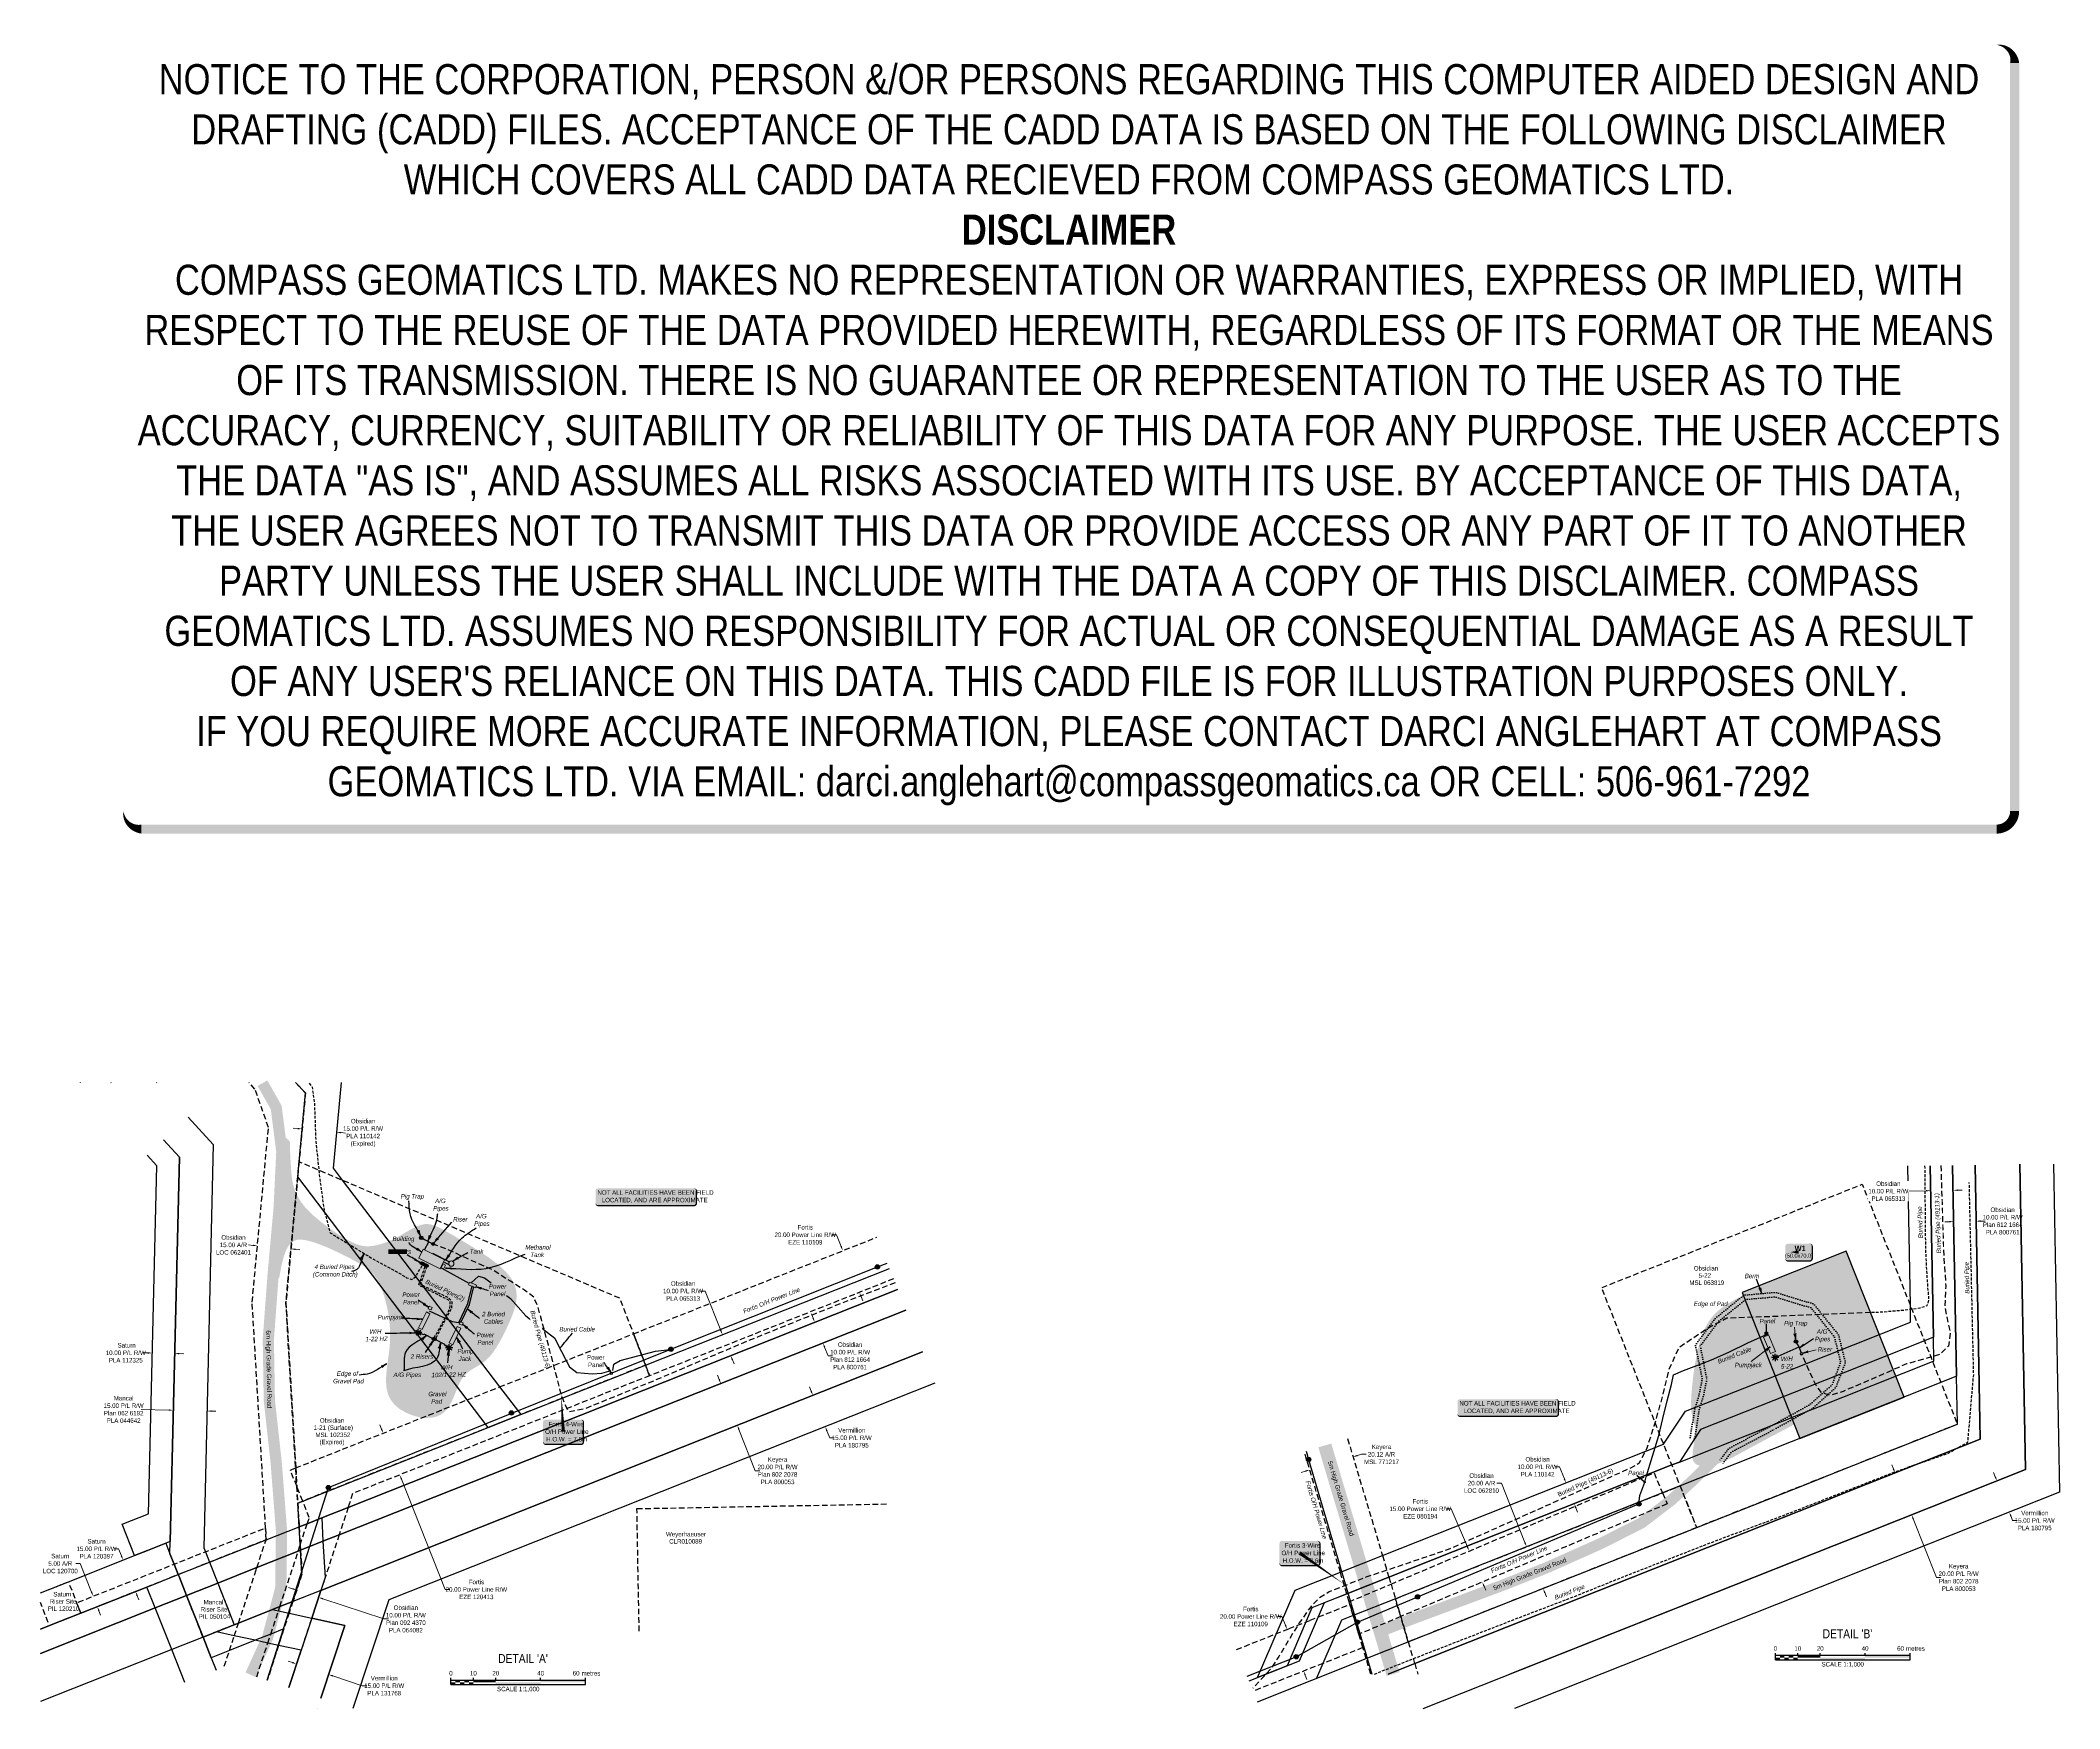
# Model space of a CAD drawing. Extents: x 586920 to 597578, y 5899013 to 5902730.
# Drawn here: x 590520 to 595019, y 5899013 to 5902730 of the extents above; entities that cross this region are included whole.
import ezdxf
from ezdxf.enums import TextEntityAlignment as Align

# ---------------------------------------------------------------- set-up
doc = ezdxf.new("R2010")
doc.units = 0
doc.header["$LTSCALE"] = 5
doc.header["$PDSIZE"] = 0.5
for name, pattern in [('foc-ACCESSROAD', [3.75, 2.5, -1.25]), ('foc-FLOWLINE', [3.75, 2.5, -1.25]), ('foc-TOPO', [1, 0.2, -0.8]), ('POWERLINE5', [7.8, 2.4, -0.6, 0.6, -0.6, 0.6, -0.6, 2.4]), ('UG_PIPE', [1.875, 1.25, -0.625])]:
    doc.linetypes.add(name, pattern=pattern)
doc.layers.get('Defpoints').update_dxf_attribs({"color": 9})
for name, color, linetype in [('AS-CABLE', 224, 'foc-CABLE'), ('AS-PIPE-AG', 44, 'Continuous'), ('AS-PIPE-UG', 44, 'UG_PIPE'), ('AS-PIPE-UG RED', 10, 'UG_PIPE'), ('AS-PIPE-UG-T', 44, 'Continuous'), ('AS-POWER', 104, 'foc-POWER'), ('AS-POWER-EXISTING', 72, 'POWERLINE5'), ('AS-POWER-T', 104, 'Continuous'), ('AS-ROAD', 254, 'Continuous'), ('AS-ROAD-T', 37, 'Continuous'), ('AS-SYMBOL', 7, 'Continuous'), ('AS-TELEPHONE', 224, 'foc-TEL'), ('C-AR', 13, 'foc-ACCESSROAD'), ('C-RW', 13, 'Continuous'), ('C-WS', 13, 'foc-ACCESSROAD'), ('C-WS-S', 13, 'Continuous'), ('CG-NOTES', 7, 'Continuous'), ('DETAIL-T', 7, 'Continuous'), ('F-AR', 190, 'foc-ACCESSROAD'), ('F-EZE', 190, 'foc-FLOWLINE'), ('F-RW', 190, 'Continuous'), ('F-WS', 190, 'foc-ACCESSROAD'), ('P-TEMP-BLOCKS', 250, 'Continuous'), ('P-WORKAREA', 113, 'Continuous'), ('P-WORKAREA-H', 111, 'Continuous'), ('T-COVER', 37, 'foc-TOPO')]:
    doc.layers.add(name, color=color, linetype=linetype)
for name, color, linetype, lineweight in [('AS-GENERAL', 48, 'Continuous', 18), ('C-AR-T', 13, 'Continuous', 9), ('C-RW-T', 13, 'Continuous', 9), ('C-WS-T', 13, 'Continuous', 9), ('F-AR-T', 190, 'Continuous', 9), ('F-EZE-T', 190, 'Continuous', 9), ('F-RW-T', 190, 'Continuous', 9), ('F-WS-T', 190, 'Continuous', 9), ('T-TEXT', 48, 'Continuous', 18)]:
    doc.layers.add(name, color=color, linetype=linetype, lineweight=lineweight)
doc.layers.add('DISCLAIMER', color=7, linetype='Continuous', plot=False)
doc.layers.add('oil_and_gas_wells_pt', color=7, linetype='Continuous', plot=False)
doc.styles.add('80', font='ARIALN.TTF', dxfattribs={"height": 10})
doc.styles.add('80CG', font='ARIALN.TTF', dxfattribs={"height": 10})
doc.styles.add('80L', font='ARIALN.TTF', dxfattribs={"height": 10})
doc.styles.add('BOLD', font='ARIALNB.TTF')
doc.styles.add('foc-LtypeFont', font='ARIALN.TTF', dxfattribs={"height": 7.35})
doc.styles.add('MtXpl_Arial_Narrow', font='ARIALNI.TTF')
doc.linetypes.add('foc-CABLE', pattern='A,2,-1,["C",foc-LtypeFont,S=0.2,R=0,X=-0.625,Y=-0.75],-1.24,8', length=12.24)
doc.linetypes.add('foc-POWER', pattern='A,6,-1,["P",foc-LtypeFont,S=0.2,R=0,X=-0.625,Y=-0.75],-1.24,4', length=12.24)
doc.linetypes.add('foc-TEL', pattern='A,2,-1,["T",foc-LtypeFont,S=0.2,R=0,X=-0.425,Y=-0.75],-1.24,8', length=12.24)
doc.dimstyles.new('Compass 5 000', dxfattribs={"dimscale": 5, "dimtxt": 9, "dimasz": 2, "dimexe": 0.2, "dimexo": 0.0625, "dimgap": 0.5, "dimtad": 0, "dimtih": 1, "dimtoh": 1, "dimzin": 0, "dimdsep": 46, "dimtxsty": '80CG', "dimcen": 0.1, "dimse1": 1, "dimse2": 1, "dimclrd": 256, "dimclrt": 256, "dimaunit": 1, "dimadec": 4, "dimazin": 0, "dimtfac": 0.06, "dimtofl": 0, "dimtmove": 0, "dimatfit": 1, "dimfxl": 0.2, "dimtolj": 1, "dimtzin": 0, "dimlwd": -1, "dimarcsym": 0})
doc.dimstyles.new('FOCUS', dxfattribs={"dimscale": 5, "dimtxt": 10, "dimasz": 2.5, "dimexe": 0.2, "dimexo": 0.0625, "dimgap": 0.5, "dimtad": 0, "dimtih": 1, "dimtoh": 1, "dimzin": 0, "dimdsep": 46, "dimtxsty": '80', "dimblk": 'blk_DimArrow', "dimcen": 0.1, "dimse1": 1, "dimse2": 1, "dimclrd": 256, "dimclrt": 256, "dimaunit": 1, "dimadec": 4, "dimazin": 0, "dimtfac": 0.06, "dimtofl": 0, "dimtmove": 0, "dimatfit": 1, "dimldrblk": 'blk_DimArrow', "dimfxl": 0.2, "dimtolj": 1, "dimtzin": 0, "dimlwd": -1, "dimarcsym": 0})

# ---------------------------------------------------------------- blocks, each defined once
blk = doc.blocks.new('blk_DimArrow')
at = {"color": 0, "linetype": 'Continuous'}
blk.add_line((0, 0), (-1, 0), dxfattribs=at)
for centre, start, end in [((-0.02, 3.02), 251.1494, 270.4357), ((-0.02, -3.02), 89.5643, 108.8506)]:
    blk.add_arc(centre, 3.02, start, end, dxfattribs=at)
blk = doc.blocks.new('*D494')
at = {"layer": 'C-AR-T', "transparency": 16777216}
for p, q in [((590993.5, 5900045.4), (590983.5, 5900046.3)), ((591088.1, 5900036.6), (591098, 5900035.6))]:
    blk.add_line(p, q, dxfattribs=at)
for points in [[(590993.6, 5900047), (590993.3, 5900043.7), (591003.4, 5900044.4)], [(591088.2, 5900038.2), (591087.9, 5900034.9), (591078.1, 5900037.5)]]:
    blk.add_solid(points, dxfattribs=at)
at = {"layer": 'Defpoints', "color": 0, "transparency": 16777216}
for p in [(591003.4, 5900044.4), (591004.4, 5900054.4), (591079, 5900047.5)]:
    blk.add_point(p, dxfattribs=at)
at = {"layer": 'C-AR-T', "transparency": 16777216, "insert": (590950, 5900046.3), "char_height": 10, "attachment_point": 5, "style": '80CG'}
blk.add_mtext('\\A1;Obsidian\\P15.00 A/R\\PLOC 062401', dxfattribs=at)
blk = doc.blocks.new('*D495')
at = {"layer": 'C-RW-T', "transparency": 16777216}
for p, q in [((591093.1, 5900305.5), (591083.1, 5900306.5)), ((591189.7, 5900296.6), (591199.7, 5900295.7))]:
    blk.add_line(p, q, dxfattribs=at)
for points in [[(591093.2, 5900307.2), (591092.9, 5900303.9), (591103, 5900304.6)], [(591189.9, 5900298.3), (591189.6, 5900295), (591179.8, 5900297.5)]]:
    blk.add_solid(points, dxfattribs=at)
at = {"layer": 'Defpoints', "color": 0, "transparency": 16777216}
for p in [(591103.9, 5900313.7), (591179.8, 5900297.5), (591180.6, 5900306.6)]:
    blk.add_point(p, dxfattribs=at)
at = {"layer": 'C-RW-T', "transparency": 16777216, "insert": (591238.8, 5900295.7), "char_height": 10, "attachment_point": 5, "style": '80CG'}
blk.add_mtext('\\A1;Obsidian\\P15.00 P/L R/W\\PPLA 110142\\P(Expired)', dxfattribs=at)
blk = doc.blocks.new('*D496')
at = {"layer": 'C-RW-T', "transparency": 16777216}
for p, q in [((592000.9, 5899943.6), (591990.9, 5899943.6)), ((592035.8, 5899855.7), (592000.9, 5899943.6)), ((592061.6, 5899790.5), (592065.3, 5899781.2))]:
    blk.add_line(p, q, dxfattribs=at)
for points in [[(592037.3, 5899856.3), (592034.2, 5899855.1), (592039.5, 5899846.4)], [(592063.2, 5899791.1), (592060.1, 5899789.9), (592058, 5899799.8)]]:
    blk.add_solid(points, dxfattribs=at)
at = {"layer": 'Defpoints', "color": 0, "transparency": 16777216}
for p in [(592252, 5899930.7), (592270.5, 5899884.1), (592039.5, 5899846.4)]:
    blk.add_point(p, dxfattribs=at)
at = {"layer": 'C-RW-T', "transparency": 16777216, "insert": (591951.8, 5899943.6), "char_height": 10, "attachment_point": 5, "style": '80CG'}
blk.add_mtext('\\A1;Obsidian\\P10.00 P/L R/W\\PPLA 065313', dxfattribs=at)
blk = doc.blocks.new('*D497')
at = {"layer": 'C-RW-T', "transparency": 16777216}
for p, q in [((592241.4, 5899883.3), (592237.8, 5899892.6)), ((592267.2, 5899818.4), (592274.9, 5899799.1)), ((592274.9, 5899799.1), (592284.9, 5899799.1))]:
    blk.add_line(p, q, dxfattribs=at)
for points in [[(592243, 5899883.9), (592239.9, 5899882.7), (592245.1, 5899874)], [(592268.8, 5899819), (592265.7, 5899817.8), (592263.5, 5899827.7)]]:
    blk.add_solid(points, dxfattribs=at)
at = {"layer": 'Defpoints', "color": 0, "transparency": 16777216}
for p in [(592242.6, 5899873), (592245.1, 5899874), (592261, 5899826.7)]:
    blk.add_point(p, dxfattribs=at)
at = {"layer": 'C-RW-T', "transparency": 16777216, "insert": (592324, 5899799.1), "char_height": 10, "attachment_point": 5, "style": '80CG'}
blk.add_mtext('\\A1;Obsidian\\P10.00 P/L R/W\\PPlan 812 1664\\PPLA 800761', dxfattribs=at)
blk = doc.blocks.new('*D498')
at = {"layer": 'C-RW-T', "transparency": 16777216}
for p, q in [((591081.9, 5899280.2), (591072.5, 5899283.4)), ((591149.3, 5899257.9), (591285.1, 5899213)), ((591285.1, 5899213), (591295.1, 5899213))]:
    blk.add_line(p, q, dxfattribs=at)
for points in [[(591082.5, 5899281.8), (591081.4, 5899278.7), (591091.4, 5899277.1)], [(591149.8, 5899259.5), (591148.8, 5899256.3), (591139.8, 5899261.1)]]:
    blk.add_solid(points, dxfattribs=at)
at = {"layer": 'Defpoints', "color": 0, "transparency": 16777216}
for p in [(591139.8, 5899261.1), (591040.7, 5899123.9), (591089.1, 5899107.8)]:
    blk.add_point(p, dxfattribs=at)
at = {"layer": 'C-RW-T', "transparency": 16777216, "insert": (591334.1, 5899213), "char_height": 10, "attachment_point": 5, "style": '80CG'}
blk.add_mtext('\\A1;Obsidian\\P10.00 P/L R/W\\PPlan 092 4370\\PPLA 064082', dxfattribs=at)
blk = doc.blocks.new('*D499')
at = {"layer": 'Defpoints', "color": 0, "transparency": 16777216}
for p in [(590799.1, 5899327.7), (590808.4, 5899304.4), (590637.4, 5899263.6)]:
    blk.add_point(p, dxfattribs=at)
at = {"layer": 'F-AR-T', "transparency": 16777216}
for p, q in [((590608.5, 5899336.4), (590598.5, 5899336.4)), ((590633.7, 5899272.9), (590608.5, 5899336.4)), ((590650.3, 5899231), (590654, 5899221.7))]:
    blk.add_line(p, q, dxfattribs=at)
for points in [[(590635.3, 5899273.5), (590632.2, 5899272.2), (590637.4, 5899263.6)], [(590651.9, 5899231.6), (590648.8, 5899230.4), (590646.7, 5899240.3)]]:
    blk.add_solid(points, dxfattribs=at)
at = {"layer": 'F-AR-T', "transparency": 16777216, "insert": (590564.2, 5899336.4), "char_height": 10, "attachment_point": 5, "style": '80CG'}
blk.add_mtext('\\A1;Saturn\\P5.00 A/R\\PLOC 120700', dxfattribs=at)
blk = doc.blocks.new('*D500')
at = {"layer": 'Defpoints', "color": 0, "transparency": 16777216}
for p in [(592375.6, 5900060.3), (592307.7, 5900033.4), (592412.5, 5899967.4)]:
    blk.add_point(p, dxfattribs=at)
at = {"layer": 'F-EZE-T', "transparency": 16777216}
for p, q in [((592293.7, 5900068.9), (592283.7, 5900068.9)), ((592304.1, 5900042.7), (592293.7, 5900068.9)), ((592348.3, 5899931.2), (592352, 5899921.9))]:
    blk.add_line(p, q, dxfattribs=at)
for points in [[(592305.6, 5900043.3), (592302.5, 5900042.1), (592307.7, 5900033.4)], [(592349.9, 5899931.8), (592346.8, 5899930.6), (592344.6, 5899940.5)]]:
    blk.add_solid(points, dxfattribs=at)
at = {"layer": 'F-EZE-T', "transparency": 16777216, "insert": (592224.1, 5900068.9), "char_height": 10, "attachment_point": 5, "style": '80CG'}
blk.add_mtext('\\A1;Fortis\\P20.00 Power Line R/W\\PEZE 110109', dxfattribs=at)
blk = doc.blocks.new('*D501')
at = {"layer": 'Defpoints', "color": 0, "transparency": 16777216}
for p in [(590827.5, 5900158.7), (590902.4, 5900156.9), (590816.1, 5899678.1)]:
    blk.add_point(p, dxfattribs=at)
at = {"layer": 'F-RW-T', "transparency": 16777216}
for p, q in [((590806.1, 5899678.3), (590744.4, 5899679.8)), ((590901, 5899676.1), (590911, 5899675.8))]:
    blk.add_line(p, q, dxfattribs=at)
for points in [[(590806.2, 5899680), (590806.1, 5899676.6), (590816.1, 5899678.1)], [(590901.1, 5899677.7), (590901, 5899674.4), (590891, 5899676.3)]]:
    blk.add_solid(points, dxfattribs=at)
at = {"layer": 'F-RW-T', "transparency": 16777216, "insert": (590705.3, 5899679.8), "char_height": 10, "attachment_point": 5, "style": '80CG'}
blk.add_mtext('\\A1;Mancal\\P15.00 P/L R/W\\PPlan 062 6192\\PPLA 044642', dxfattribs=at)
blk = doc.blocks.new('*D502')
at = {"layer": 'Defpoints', "color": 0, "transparency": 16777216}
for p in [(592104.6, 5899764.7), (592072.7, 5899644.5), (592141.5, 5899671.7)]:
    blk.add_point(p, dxfattribs=at)
at = {"layer": 'F-RW-T', "transparency": 16777216}
for p, q in [((592032.2, 5899746.7), (592028.5, 5899756)), ((592076.4, 5899635.2), (592112.8, 5899543.3)), ((592112.8, 5899543.3), (592122.8, 5899543.3))]:
    blk.add_line(p, q, dxfattribs=at)
for points in [[(592033.7, 5899747.3), (592030.6, 5899746.1), (592035.9, 5899737.4)], [(592077.9, 5899635.8), (592074.8, 5899634.5), (592072.7, 5899644.5)]]:
    blk.add_solid(points, dxfattribs=at)
at = {"layer": 'F-RW-T', "transparency": 16777216, "insert": (592162.4, 5899543.3), "char_height": 10, "attachment_point": 5, "style": '80CG'}
blk.add_mtext('\\A1;Keyera\\P20.00 P/L R/W\\PPlan 802 2078\\PPLA 800053', dxfattribs=at)
blk = doc.blocks.new('*D503')
at = {"layer": 'Defpoints', "color": 0, "transparency": 16777216}
for p in [(592242.5, 5899711.8), (592268.6, 5899641.5), (592270.1, 5899642.1)]:
    blk.add_point(p, dxfattribs=at)
at = {"layer": 'F-RW-T', "transparency": 16777216}
for p, q in [((592237.3, 5899720.5), (592233.6, 5899729.8)), ((592272.3, 5899632.2), (592278.5, 5899616.6)), ((592278.5, 5899616.6), (592288.5, 5899616.6))]:
    blk.add_line(p, q, dxfattribs=at)
for points in [[(592238.8, 5899721.1), (592235.7, 5899719.9), (592241, 5899711.2)], [(592273.8, 5899632.8), (592270.7, 5899631.6), (592268.6, 5899641.5)]]:
    blk.add_solid(points, dxfattribs=at)
at = {"layer": 'F-RW-T', "transparency": 16777216, "insert": (592327.6, 5899616.6), "char_height": 10, "attachment_point": 5, "style": '80CG'}
blk.add_mtext('\\A1;Vermillion\\P15.00 P/L R/W\\PPLA 180795', dxfattribs=at)
blk = doc.blocks.new('*D504')
at = {"layer": 'Defpoints', "color": 0, "transparency": 16777216}
for p in [(590678.1, 5899333.9), (590704, 5899344.2), (590705.9, 5899263.8)]:
    blk.add_point(p, dxfattribs=at)
at = {"layer": 'F-RW-T', "transparency": 16777216}
for p, q in [((590694.1, 5899369.3), (590684.1, 5899369.3)), ((590700.3, 5899353.5), (590694.1, 5899369.3)), ((590735.5, 5899264.8), (590739.2, 5899255.5))]:
    blk.add_line(p, q, dxfattribs=at)
for points in [[(590701.9, 5899354.1), (590698.8, 5899352.9), (590704, 5899344.2)], [(590737.1, 5899265.4), (590734, 5899264.2), (590731.8, 5899274.1)]]:
    blk.add_solid(points, dxfattribs=at)
at = {"layer": 'F-RW-T', "transparency": 16777216, "insert": (590645, 5899369.3), "char_height": 10, "attachment_point": 5, "style": '80CG'}
blk.add_mtext('\\A1;Saturn\\P15.00 P/L R/W\\PPLA 120397', dxfattribs=at)
blk = doc.blocks.new('*D505')
at = {"layer": 'Defpoints', "color": 0, "transparency": 16777216}
for p in [(591091, 5899113.6), (591161.9, 5899089.1), (591162.2, 5899090.1)]:
    blk.add_point(p, dxfattribs=at)
at = {"layer": 'F-RW-T', "transparency": 16777216}
for p, q in [((591081.2, 5899115.9), (591071.7, 5899119)), ((591171.4, 5899086), (591237, 5899064.3)), ((591237, 5899064.3), (591247, 5899064.3))]:
    blk.add_line(p, q, dxfattribs=at)
for points in [[(591081.7, 5899117.5), (591080.7, 5899114.3), (591090.7, 5899112.7)], [(591171.9, 5899087.6), (591170.9, 5899084.4), (591161.9, 5899089.1)]]:
    blk.add_solid(points, dxfattribs=at)
at = {"layer": 'F-RW-T', "transparency": 16777216, "insert": (591286, 5899064.3), "char_height": 10, "attachment_point": 5, "style": '80CG'}
blk.add_mtext('\\A1;Vermillion\\P15.00 P/L R/W\\PPLA 131768', dxfattribs=at)
blk = doc.blocks.new('RISER')
h = blk.add_hatch(color=255)
h.dxf.hatch_style = 1
edge = h.paths.add_edge_path()
edge.add_arc((0, 0), 0.7, 0, 360)
blk.add_hatch(color=48).paths.add_polyline_path([(0.58, -0.15), (-0.58, -0.15, 0.774597)])
at = {"color": 48}
blk.add_line((-0.58, -0.15), (0.58, -0.15), dxfattribs=at)
blk.add_circle((0, 0), 0.6, dxfattribs=at)
blk = doc.blocks.new('PIG')
h = blk.add_hatch(color=255)
h.dxf.hatch_style = 1
edge = h.paths.add_edge_path()
edge.add_arc((0, 0), 0.85, 0, 360)
at = {"layer": 'AS-SYMBOL'}
h = blk.add_hatch(color=48, dxfattribs=at)
h.dxf.hatch_style = 1
h.paths.add_polyline_path([(-0.1, 0, 1), (-0.55, 0, 1)])
h = blk.add_hatch(color=48, dxfattribs=at)
h.dxf.hatch_style = 1
h.paths.add_polyline_path([(0.1, 0, 1), (0.55, 0, 1)])
at = {"layer": 'AS-SYMBOL', "color": 48}
for centre, radius in [((0, 0), 0.75), ((-0.33, 0), 0.225), ((0.33, 0), 0.225)]:
    blk.add_circle(centre, radius, dxfattribs=at)
blk = doc.blocks.new('GAS')
h = blk.add_hatch(color=255)
h.dxf.hatch_style = 1
edge = h.paths.add_edge_path()
edge.add_arc((0, 0), 0.9, 0, 360)
for p, q in [((-0.81, 0), (-1.62, 0)), ((-0.57, 0.57), (-1.14, 1.14)), ((0, 0.81), (0, 1.62)), ((0.57, 0.57), (1.14, 1.14)), ((1.62, 0), (0.81, 0)), ((-0.57, -0.57), (-1.14, -1.14)), ((0, -0.81), (0, -1.62)), ((1.14, -1.14), (0.57, -0.57))]:
    blk.add_line(p, q)
blk.add_circle((0, 0), 0.8)
blk = doc.blocks.new('blk_pp')
h = blk.add_hatch(color=255)
edge = h.paths.add_edge_path()
edge.add_arc((0, 0), 0.96, 0, 360)
at = {"linetype": 'Continuous'}
for p, q in [((0.68, -0.68), (-0.68, 0.68)), ((-0.68, -0.68), (0.68, 0.68))]:
    blk.add_line(p, q, dxfattribs=at)
blk.add_circle((0, 0), 0.96, dxfattribs=at)
blk = doc.blocks.new('blk_DimCircle')
at = {"color": 0, "linetype": 'Continuous'}
blk.add_line((0, 0), (-1, 0), dxfattribs=at)
blk.add_circle((0, 0), 1, dxfattribs=at)
blk = doc.blocks.new('blk_riser')
blk.add_hatch(color=256).paths.add_polyline_path([(0.58, -0.15), (-0.58, -0.15, 0.774597)])
blk.add_line((-0.58, -0.15), (0.58, -0.15))
blk.add_circle((0, 0), 0.6)
blk = doc.blocks.new('*D509')
at = {"layer": 'C-AR-T', "transparency": 16777216}
for p, q in [((593775.1, 5899515.6), (593765.1, 5899515.6)), ((593827.6, 5899383.2), (593775.1, 5899515.6)), ((593871.8, 5899271.6), (593875.5, 5899262.3))]:
    blk.add_line(p, q, dxfattribs=at)
for points in [[(593829.1, 5899383.8), (593826, 5899382.6), (593831.3, 5899373.9)], [(593873.4, 5899272.2), (593870.3, 5899271), (593868.1, 5899280.9)]]:
    blk.add_solid(points, dxfattribs=at)
at = {"layer": 'Defpoints', "color": 0, "transparency": 16777216}
for p in [(594061.7, 5899465.2), (593831.3, 5899373.9), (594098.5, 5899372.3)]:
    blk.add_point(p, dxfattribs=at)
at = {"layer": 'C-AR-T', "transparency": 16777216, "insert": (593730.8, 5899515.6), "char_height": 10, "attachment_point": 5, "style": '80CG'}
blk.add_mtext('\\A1;Obsidian\\P20.00 A/R\\PLOC 062810', dxfattribs=at)
blk = doc.blocks.new('*D510')
at = {"layer": 'C-RW-T', "transparency": 16777216}
for p, q in [((594773, 5900098.1), (594763, 5900097.9)), ((594842.9, 5900099.4), (594852.9, 5900099.6))]:
    blk.add_line(p, q, dxfattribs=at)
for points in [[(594772.9, 5900099.8), (594773, 5900096.4), (594783, 5900098.3)], [(594842.9, 5900101.1), (594843, 5900097.7), (594832.9, 5900099.2)]]:
    blk.add_solid(points, dxfattribs=at)
at = {"layer": 'Defpoints', "color": 0, "transparency": 16777216}
for p in [(594781.6, 5900171.7), (594831.6, 5900172.6), (594832.9, 5900099.2)]:
    blk.add_point(p, dxfattribs=at)
at = {"layer": 'C-RW-T', "transparency": 16777216, "insert": (594892, 5900099.6), "char_height": 10, "attachment_point": 5, "style": '80CG'}
blk.add_mtext('\\A1;Obsidian\\P10.00 P/L R/W\\PPlan 812 1664\\PPLA 800761', dxfattribs=at)
blk = doc.blocks.new('*D511')
at = {"layer": 'C-RW-T', "transparency": 16777216}
for p, q in [((594721.7, 5900167), (594676.5, 5900166.1)), ((594791.7, 5900168.3), (594801.7, 5900168.4))]:
    blk.add_line(p, q, dxfattribs=at)
for points in [[(594721.6, 5900168.6), (594721.7, 5900165.3), (594731.7, 5900167.2)], [(594791.6, 5900169.9), (594791.7, 5900166.6), (594781.7, 5900168.1)]]:
    blk.add_solid(points, dxfattribs=at)
at = {"layer": 'Defpoints', "color": 0, "transparency": 16777216}
for p in [(594781.7, 5900168.1), (594782.4, 5900130.4), (594732.4, 5900129.5)]:
    blk.add_point(p, dxfattribs=at)
at = {"layer": 'C-RW-T', "transparency": 16777216, "insert": (594637.4, 5900166.1), "char_height": 10, "attachment_point": 5, "style": '80CG', "bg_fill": 3, "box_fill_scale": 1.1, "bg_fill_color": 256, "bg_fill_true_color": 13158600, "bg_fill_transparency": 0}
blk.add_mtext('\\A1;Obsidian\\P10.00 P/L R/W\\PPLA 065313', dxfattribs=at)
blk = doc.blocks.new('*D512')
at = {"layer": 'C-RW-T', "transparency": 16777216}
for p, q in [((593904.9, 5899552), (593894.9, 5899552)), ((593915.4, 5899525.5), (593904.9, 5899552)), ((593941.2, 5899460.5), (593944.8, 5899451.2))]:
    blk.add_line(p, q, dxfattribs=at)
for points in [[(593916.9, 5899526.2), (593913.8, 5899524.9), (593919.1, 5899516.2)], [(593942.7, 5899461.1), (593939.6, 5899459.9), (593937.5, 5899469.8)]]:
    blk.add_solid(points, dxfattribs=at)
at = {"layer": 'Defpoints', "color": 0, "transparency": 16777216}
for p in [(593894.3, 5899506.4), (593919.1, 5899516.2), (593912.7, 5899460)]:
    blk.add_point(p, dxfattribs=at)
at = {"layer": 'C-RW-T', "transparency": 16777216, "insert": (593855.8, 5899552), "char_height": 10, "attachment_point": 5, "style": '80CG'}
blk.add_mtext('\\A1;Obsidian\\P10.00 P/L R/W\\PPLA 110142', dxfattribs=at)
blk = doc.blocks.new('*D513')
at = {"layer": 'Defpoints', "color": 0, "transparency": 16777216}
for p in [(593994.2, 5899487.3), (594023.4, 5899418.2), (593703.4, 5899364.3)]:
    blk.add_point(p, dxfattribs=at)
at = {"layer": 'F-EZE-T', "transparency": 16777216}
for p, q in [((593663.5, 5899458.4), (593653.5, 5899458.4)), ((593699.5, 5899373.5), (593663.5, 5899458.4)), ((593736.5, 5899286), (593740.3, 5899276.8))]:
    blk.add_line(p, q, dxfattribs=at)
for points in [[(593701, 5899374.1), (593697.9, 5899372.8), (593703.4, 5899364.3)], [(593738, 5899286.7), (593734.9, 5899285.4), (593732.6, 5899295.2)]]:
    blk.add_solid(points, dxfattribs=at)
at = {"layer": 'F-EZE-T', "transparency": 16777216, "insert": (593594.4, 5899458.4), "char_height": 10, "attachment_point": 5, "style": '80CG'}
blk.add_mtext('\\A1;Fortis\\P15.00 Power Line R/W\\PEZE 080194', dxfattribs=at)
blk = doc.blocks.new('*D514')
at = {"layer": 'Defpoints', "color": 0, "transparency": 16777216}
for p in [(593297.7, 5899189.7), (593394.3, 5899228.1), (593431.2, 5899135.2)]:
    blk.add_point(p, dxfattribs=at)
at = {"layer": 'F-EZE-T', "transparency": 16777216}
for p, q in [((593286.3, 5899218.4), (593276.3, 5899218.4)), ((593294, 5899199), (593286.3, 5899218.4)), ((593338.3, 5899087.5), (593341.9, 5899078.2))]:
    blk.add_line(p, q, dxfattribs=at)
for points in [[(593295.5, 5899199.6), (593292.4, 5899198.4), (593297.7, 5899189.7)], [(593339.8, 5899088.1), (593336.7, 5899086.9), (593334.6, 5899096.8)]]:
    blk.add_solid(points, dxfattribs=at)
at = {"layer": 'F-EZE-T', "transparency": 16777216, "insert": (593216.7, 5899218.4), "char_height": 10, "attachment_point": 5, "style": '80CG'}
blk.add_mtext('\\A1;Fortis\\P20.00 Power Line R/W\\PEZE 110109', dxfattribs=at)
blk = doc.blocks.new('*D515')
at = {"layer": 'Defpoints', "color": 0, "transparency": 16777216}
for p in [(594889.6, 5899524.6), (594917.2, 5899454.9), (594907, 5899450.9)]:
    blk.add_point(p, dxfattribs=at)
at = {"layer": 'F-RW-T', "transparency": 16777216}
for p, q in [((594875.7, 5899529.8), (594872, 5899539.1)), ((594910.7, 5899441.6), (594914.3, 5899432.3)), ((594914.3, 5899432.3), (594924.3, 5899432.3))]:
    blk.add_line(p, q, dxfattribs=at)
for points in [[(594877.2, 5899530.4), (594874.1, 5899529.2), (594879.4, 5899520.5)], [(594912.2, 5899442.2), (594909.1, 5899441), (594907, 5899450.9)]]:
    blk.add_solid(points, dxfattribs=at)
at = {"layer": 'F-RW-T', "transparency": 16777216, "insert": (594963.4, 5899432.3), "char_height": 10, "attachment_point": 5, "style": '80CG'}
blk.add_mtext('\\A1;Vermillion\\P15.00 P/L R/W\\PPLA 180795', dxfattribs=at)
blk = doc.blocks.new('*D516')
at = {"layer": 'Defpoints', "color": 0, "transparency": 16777216}
for p in [(594689.2, 5899445.1), (594212.3, 5899363.6), (594249.1, 5899270.7)]:
    blk.add_point(p, dxfattribs=at)
at = {"layer": 'F-RW-T', "transparency": 16777216}
for p, q in [((594648.6, 5899547.3), (594645, 5899556.6)), ((594692.8, 5899435.8), (594744.6, 5899305.4)), ((594744.6, 5899305.4), (594754.6, 5899305.4))]:
    blk.add_line(p, q, dxfattribs=at)
for points in [[(594650.2, 5899548), (594647.1, 5899546.7), (594652.3, 5899538)], [(594694.4, 5899436.4), (594691.3, 5899435.2), (594689.2, 5899445.1)]]:
    blk.add_solid(points, dxfattribs=at)
at = {"layer": 'F-RW-T', "transparency": 16777216, "insert": (594794.1, 5899305.4), "char_height": 10, "attachment_point": 5, "style": '80CG'}
blk.add_mtext('\\A1;Keyera\\P20.00 P/L R/W\\PPlan 802 2078\\PPLA 800053', dxfattribs=at)
blk = doc.blocks.new('*U317')
at = {"color": 0}
for p, q in [((-150, 0), (-150, 15)), ((-150, 10), (150.2, 10)), ((-150, 0), (150.2, 0)), ((-100, 10), (-100, 15)), ((-50, 10), (-50, 15)), ((50, 10), (50, 15)), ((150.2, 0), (150.2, 15))]:
    blk.add_line(p, q, dxfattribs=at)
for points in [[(-150, 5), (-140, 5), (-150, 0), (-140, 0)], [(-140, 10), (-130, 10), (-140, 5), (-130, 5)], [(-130, 5), (-120, 5), (-130, 0), (-120, 0)], [(-120, 10), (-110, 10), (-120, 5), (-110, 5)], [(-110, 5), (-100, 5), (-110, 0), (-100, 0)], [(-100, 10), (-50, 10), (-100, 5), (-50, 5)], [(-50, 5), (50, 5), (-50, 0), (50, 0)], [(50, 10), (150.2, 10), (50, 5), (150.2, 5)]]:
    blk.add_solid(points, dxfattribs=at)
at = {"color": 0, "style": '80'}
blk.add_text('metres', height=10, dxfattribs=at).set_placement((162.2, 20), align=Align.CENTER)
at = {"color": 0, "char_height": 10, "style": '80'}
for s, insert, attachment_point in [('0', (-150, 30.2), 2), ('10', (-100, 30.2), 2), ('20', (-50, 30.2), 2), ('40', (50, 30.2), 2), ('60', (136.7, 30.2), 3), ('SCALE 1:1,000', (0.1, -5), 2)]:
    blk.add_mtext(s, dxfattribs=dict(at, insert=insert, attachment_point=attachment_point))
blk = doc.blocks.new('POWERPOLE')
h = blk.add_hatch(color=255)
edge = h.paths.add_edge_path()
edge.add_arc((0, 0), 0.96, 0, 360)
at = {"linetype": 'Continuous'}
for p, q in [((0.68, -0.68), (-0.68, 0.68)), ((-0.68, -0.68), (0.68, 0.68))]:
    blk.add_line(p, q, dxfattribs=at)
blk.add_circle((0, 0), 0.96, dxfattribs=at)
blk = doc.blocks.new('*D533')
at = {"layer": 'Defpoints', "color": 0, "transparency": 16777216}
for p in [(591270.9, 5899621.9), (591307.7, 5899529), (591320.4, 5899534)]:
    blk.add_point(p, dxfattribs=at)
at = {"layer": 'F-EZE-T', "transparency": 16777216}
for p, q in [((591279.9, 5899636.2), (591276.2, 5899645.5)), ((591324.1, 5899524.7), (591421.8, 5899278.7)), ((591421.8, 5899278.7), (591431.8, 5899278.7))]:
    blk.add_line(p, q, dxfattribs=at)
for points in [[(591281.4, 5899636.8), (591278.3, 5899635.6), (591283.6, 5899626.9)], [(591325.7, 5899525.4), (591322.6, 5899524.1), (591320.4, 5899534)]]:
    blk.add_solid(points, dxfattribs=at)
at = {"layer": 'F-EZE-T', "transparency": 16777216, "insert": (591491.3, 5899278.7), "char_height": 10, "attachment_point": 5, "style": '80CG'}
blk.add_mtext('\\A1;Fortis\\P20.00 Power Line R/W\\PEZE 120413', dxfattribs=at)
blk = doc.blocks.new('*D534')
at = {"layer": 'Defpoints', "color": 0, "transparency": 16777216}
for p in [(590769.5, 5899820.8), (590819.5, 5899819.6), (590769.1, 5899805.5)]:
    blk.add_point(p, dxfattribs=at)
at = {"layer": 'F-RW-T', "transparency": 16777216}
for p, q in [((590759.1, 5899805.8), (590749.1, 5899806)), ((590829.1, 5899804.1), (590839.1, 5899803.9))]:
    blk.add_line(p, q, dxfattribs=at)
for points in [[(590759.1, 5899807.4), (590759.1, 5899804.1), (590769.1, 5899805.5)], [(590829.1, 5899805.8), (590829.1, 5899802.4), (590819.1, 5899804.3)]]:
    blk.add_solid(points, dxfattribs=at)
at = {"layer": 'F-RW-T', "transparency": 16777216, "insert": (590710, 5899806), "char_height": 10, "attachment_point": 5, "style": '80CG'}
blk.add_mtext('\\A1; Saturn\\P10.00 P/L R/W\\PPLA 112325', dxfattribs=at)
blk = doc.blocks.new('*U538')
h = blk.add_hatch(color=255)
edge = h.paths.add_edge_path()
edge.add_line((-39, -28.5), (39, -28.5))
edge.add_arc((39, -22.5), 6, 270, 360)
edge.add_line((45, -22.5), (45, 21))
edge.add_arc((39, 21), 6, 0, 90)
edge.add_line((39, 27), (-39, 27))
edge.add_arc((-39, 21), 6, 90, 180)
edge.add_line((-45, 21), (-45, -22.5))
edge.add_arc((-39, -22.5), 6, 180, 270)
at = {"color": 104, "flags": 128}
blk.add_lwpolyline([(-4.9, 85.3, 0, 7.5, 0), (0, 0, 0, 0, 0)], format="xyseb", dxfattribs=at)
blk.add_lwpolyline([(-39, -28.5, 3, 3, 0), (39, -28.5, 3, 3, 0.414214), (45, -22.5, 3, 3, 0), (45, 21, 3, 0, 0.414214), (39, 27, 0, 0, 0), (-39, 27, 0, 0, 0.414214), (-45, 21, 0, 0, 0), (-45, -22.5, 0, 3, 0.414214)], format="xyseb", close=True, dxfattribs=at)
at = {"color": 104, "style": '80'}
blk.add_attdef('ENTER_TEXT_001', (-26.8, -4.9), '', height=10, dxfattribs=at)
blk = doc.blocks.new('*D539')
at = {"layer": 'Defpoints', "color": 0, "transparency": 16777216}
for p in [(593348.2, 5899545.3), (593386, 5899418.5), (593482.5, 5899447.2)]:
    blk.add_point(p, dxfattribs=at)
at = {"layer": 'F-AR-T', "transparency": 16777216}
for p, q in [((593454.2, 5899577), (593463.8, 5899579.8)), ((593463.8, 5899579.8), (593473.8, 5899579.8)), ((593338.6, 5899542.5), (593329, 5899539.6))]:
    blk.add_line(p, q, dxfattribs=at)
for points in [[(593338.1, 5899544.1), (593339.1, 5899540.9), (593348.2, 5899545.3)], [(593453.7, 5899578.6), (593454.7, 5899575.4), (593444.6, 5899574.1)]]:
    blk.add_solid(points, dxfattribs=at)
at = {"layer": 'F-AR-T', "transparency": 16777216, "insert": (593508.1, 5899579.8), "char_height": 10, "attachment_point": 5, "style": '80CG'}
blk.add_mtext('\\A1;Keyera\\P20.12 A/R\\PMSL 771217', dxfattribs=at)
blk = doc.blocks.new('*U540')
h = blk.add_hatch(color=255)
edge = h.paths.add_edge_path()
edge.add_line((-39, -28.5), (39, -28.5))
edge.add_arc((39, -22.5), 6, 270, 360)
edge.add_line((45, -22.5), (45, 21))
edge.add_arc((39, 21), 6, 0, 90)
edge.add_line((39, 27), (-39, 27))
edge.add_arc((-39, 21), 6, 90, 180)
edge.add_line((-45, 21), (-45, -22.5))
edge.add_arc((-39, -22.5), 6, 180, 270)
at = {"color": 104, "flags": 128}
blk.add_lwpolyline([(-39, -28.5, 3, 3, 0), (39, -28.5, 3, 3, 0.414214), (45, -22.5, 3, 3, 0), (45, 21, 3, 0, 0.414214), (39, 27, 0, 0, 0), (-39, 27, 0, 0, 0.414214), (-45, 21, 0, 0, 0), (-45, -22.5, 0, 3, 0.414214)], format="xyseb", close=True, dxfattribs=at)
blk.add_lwpolyline([(102.5, -72.1, 0, 7.5, 0), (0, 0, 0, 0, 0)], format="xyseb", dxfattribs=at)
at = {"color": 104, "style": '80'}
blk.add_attdef('ENTER_TEXT_001', (-26.8, -4.9), '', height=10, dxfattribs=at)
blk = doc.blocks.new('*U556')
h = blk.add_hatch(color=50)
edge = h.paths.add_edge_path()
edge.add_line((-106.5, -20), (106.5, -20))
edge.add_arc((106.5, -14), 6, 270, 360)
edge.add_line((112.5, -14), (112.5, 12.5))
edge.add_arc((106.5, 12.5), 6, 0, 90)
edge.add_line((106.5, 18.5), (-106.5, 18.5))
edge.add_arc((-106.5, 12.5), 6, 90, 180)
edge.add_line((-112.5, 12.5), (-112.5, -14))
edge.add_arc((-106.5, -14), 6, 180, 270)
at = {"color": 240, "flags": 128}
blk.add_lwpolyline([(-106.5, -20, 3, 3, 0), (106.5, -20, 3, 3, 0.414214), (112.5, -14, 3, 3, 0), (112.5, 12.5, 3, 0, 0.414214), (106.5, 18.5, 0, 0, 0), (-106.5, 18.5, 0, 0, 0.414214), (-112.5, 12.5, 0, 0, 0), (-112.5, -14, 0, 3, 0.414214)], format="xyseb", close=True, dxfattribs=at)
at = {"color": 240, "style": '80'}
blk.add_attdef('ENTER_TEXT_001', (-26.8, -4.9), '', height=10, dxfattribs=at)
blk = doc.blocks.new('*U559')
h = blk.add_hatch(color=111)
edge = h.paths.add_edge_path()
edge.add_line((-24, -20), (24, -20))
edge.add_arc((24, -14), 6, 270, 360)
edge.add_line((30, -14), (30, 12.5))
edge.add_arc((24, 12.5), 6, 0, 90)
edge.add_line((24, 18.5), (-24, 18.5))
edge.add_arc((-24, 12.5), 6, 90, 180)
edge.add_line((-30, 12.5), (-30, -14))
edge.add_arc((-24, -14), 6, 180, 270)
at = {"color": 250, "flags": 128}
blk.add_lwpolyline([(-24, -20, 3, 3, 0), (24, -20, 3, 3, 0.414214), (30, -14, 3, 3, 0), (30, 12.5, 3, 0, 0.414214), (24, 18.5, 0, 0, 0), (-24, 18.5, 0, 0, 0.414214), (-30, 12.5, 0, 0, 0), (-30, -14, 0, 3, 0.414214)], format="xyseb", close=True, dxfattribs=at)
at = {"flags": 128}
blk.add_lwpolyline([(-18.9, -0.1, 0, 7.5, 0), (0, 0, 0, 0, 0)], format="xyseb", dxfattribs=at)
at = {"color": 250}
for tag, p, height, style in [('TEMP_AREA_W1_001', (-9.2, 2.2), 12, 'BOLD'), ('ENTER_TEXT_001', (-30.7, -12.5), 9, '80')]:
    blk.add_attdef(tag, p, '', height=height, dxfattribs=dict(at, style=style))
blk = doc.blocks.new('Disclaimer_Legal')
at = {"layer": 'DISCLAIMER', "color": 254, "flags": 128}
blk.add_lwpolyline([(-3612.9, -1104.6, 37.5, 37.5, 0), (4096.1, -1104.6, 37.5, 37.5, 0.414214), (4171.1, -1029.6, 37.5, 37.5, 0), (4171.1, 2078.7, 37.5, 0, 0.414214), (4096.1, 2153.7, 0, 0, 0), (-3612.9, 2153.7, 0, 0, 0.414214), (-3687.9, 2078.7, 0, 0, 0), (-3687.9, -1029.6, 0, 37.5, 0.414214)], format="xyseb", close=True, dxfattribs=at)
at = {"layer": 'DISCLAIMER', "color": 254, "insert": (241.6, 533.9), "char_height": 125, "width": 7717.568, "attachment_point": 5, "style": '80'}
blk.add_mtext('NOTICE TO THE CORPORATION, PERSON &/OR PERSONS REGARDING THIS COMPUTER AIDED DESIGN AND DRAFTING (CADD) FILES. ACCEPTANCE OF THE CADD DATA IS BASED ON THE FOLLOWING DISCLAIMER WHICH COVERS ALL CADD DATA RECIEVED FROM COMPASS GEOMATICS LTD.\\P{\\fArial Narrow|b1|i0|c0|p34;DISCLAIMER}\\PCOMPASS GEOMATICS LTD. MAKES NO REPRESENTATION OR WARRANTIES, EXPRESS OR IMPLIED, WITH RESPECT TO THE REUSE OF THE DATA PROVIDED HEREWITH, REGARDLESS OF ITS FORMAT OR THE MEANS OF ITS TRANSMISSION. THERE IS NO GUARANTEE OR REPRESENTATION TO THE USER AS TO THE ACCURACY, CURRENCY, SUITABILITY OR RELIABILITY OF THIS DATA FOR ANY PURPOSE. THE USER ACCEPTS THE DATA "AS IS", AND ASSUMES ALL RISKS ASSOCIATED WITH ITS USE. BY ACCEPTANCE OF THIS DATA, THE USER AGREES NOT TO TRANSMIT THIS DATA OR PROVIDE ACCESS OR ANY PART OF IT TO ANOTHER PARTY UNLESS THE USER SHALL INCLUDE WITH THE DATA A COPY OF THIS DISCLAIMER. COMPASS GEOMATICS LTD. ASSUMES NO RESPONSIBILITY FOR ACTUAL OR CONSEQUENTIAL DAMAGE AS A RESULT OF ANY USER\'S RELIANCE ON THIS DATA. THIS CADD FILE IS FOR ILLUSTRATION PURPOSES ONLY.\\PIF YOU REQUIRE MORE ACCURATE INFORMATION, PLEASE CONTACT DARCI ANGLEHART AT COMPASS GEOMATICS LTD. VIA EMAIL: darci.anglehart@compassgeomatics.ca OR CELL: 506-961-7292', dxfattribs=at)

msp = doc.modelspace()

# ---------------------------------------------------------------- hatches: boundary and pattern name
at = {"layer": 'AS-ROAD'}
for points in [[(591515.249, 5900020.784), (591498.587, 5900031.879), (591481.862, 5900042.337), (591465.715, 5900052.035), (591450.79, 5900060.849), (591437.578, 5900068.67), (591425.979, 5900075.452), (591415.746, 5900081.164), (591406.63, 5900085.775), (591398.383, 5900089.256), (591390.756, 5900091.575), (591383.501, 5900092.701), (591376.369, 5900092.605), (591369.157, 5900091.294), (591361.836, 5900088.935), (591354.42, 5900085.731), (591346.926, 5900081.889), (591339.367, 5900077.612), (591331.761, 5900073.105), (591324.121, 5900068.574), (591316.463, 5900064.223), (591308.807, 5900060.224), (591301.185, 5900056.621), (591293.636, 5900053.424), (591286.197, 5900050.643), (591278.905, 5900048.288), (591271.799, 5900046.372), (591264.915, 5900044.903), (591258.292, 5900043.892), (591251.936, 5900043.359), (591245.726, 5900043.358), (591239.514, 5900043.954), (591233.147, 5900045.211), (591226.476, 5900047.193), (591219.349, 5900049.963), (591211.617, 5900053.585), (591203.128, 5900058.124), (591193.799, 5900063.604), (591183.82, 5900069.894), (591173.446, 5900076.823), (591162.933, 5900084.221), (591152.539, 5900091.915), (591142.518, 5900099.736), (591133.128, 5900107.514), (591124.624, 5900115.076), (591117.202, 5900122.289), (591110.811, 5900129.165), (591105.339, 5900135.752), (591100.674, 5900142.097), (591096.704, 5900148.249), (591093.318, 5900154.256), (591090.404, 5900160.166), (591087.849, 5900166.027), (591085.559, 5900172.006), (591083.505, 5900178.739), (591081.677, 5900186.984), (591080.063, 5900197.496), (591078.651, 5900211.031), (591077.432, 5900228.345), (591076.393, 5900250.194), (591075.523, 5900277.334), (591052.336, 5900297.201), (591057.839, 5900254.662), (591051.792, 5900128.207), (591038.516, 5899981.649), (591036.509, 5899954.644), (591052.186, 5899973.999), (591057.07, 5900000.96), (591062.493, 5900021.863), (591068.577, 5900037.36), (591075.445, 5900048.101), (591083.219, 5900054.734), (591092.021, 5900057.91), (591101.974, 5900058.278), (591113.201, 5900056.489), (591125.736, 5900053.132), (591139.268, 5900048.552), (591153.397, 5900043.035), (591167.724, 5900036.866), (591181.848, 5900030.329), (591195.372, 5900023.711), (591207.895, 5900017.297), (591219.019, 5900011.37), (591228.446, 5900006.147), (591236.298, 5900001.558), (591242.796, 5899997.464), (591248.164, 5899993.724), (591252.625, 5899990.199), (591256.402, 5899986.75), (591259.719, 5899983.237), (591262.797, 5899979.519), (591265.824, 5899975.465), (591268.835, 5899970.971), (591271.829, 5899965.939), (591274.807, 5899960.272), (591277.768, 5899953.874), (591280.71, 5899946.648), (591283.633, 5899938.496), (591286.537, 5899929.322), (591289.399, 5899919.059), (591292.114, 5899907.763), (591294.558, 5899895.518), (591296.602, 5899882.411), (591298.122, 5899868.527), (591298.991, 5899853.952), (591299.082, 5899838.772), (591298.271, 5899823.071), (591296.54, 5899806.961), (591294.309, 5899790.649), (591292.108, 5899774.369), (591290.467, 5899758.352), (591289.914, 5899742.831), (591290.98, 5899728.039), (591294.193, 5899714.209), (591300.084, 5899701.573), (591308.981, 5899690.351), (591320.41, 5899680.706), (591333.695, 5899672.79), (591348.162, 5899666.754), (591363.134, 5899662.749), (591377.937, 5899660.925), (591391.896, 5899661.434), (591404.335, 5899664.426), (591414.747, 5899669.941), (591423.291, 5899677.57), (591430.296, 5899686.796), (591436.088, 5899697.096), (591440.996, 5899707.954), (591445.347, 5899718.847), (591449.468, 5899729.259), (591453.687, 5899738.667), (591458.263, 5899746.674), (591463.176, 5899753.357), (591468.34, 5899758.915), (591473.667, 5899763.546), (591479.069, 5899767.448), (591484.458, 5899770.82), (591489.748, 5899773.859), (591494.85, 5899776.765), (591499.699, 5899779.715), (591504.32, 5899782.812), (591508.76, 5899786.138), (591513.067, 5899789.773), (591517.287, 5899793.802), (591521.469, 5899798.305), (591525.658, 5899803.364), (591529.903, 5899809.062), (591534.241, 5899815.461), (591538.666, 5899822.546), (591543.166, 5899830.283), (591547.727, 5899838.637), (591552.333, 5899847.574), (591556.972, 5899857.06), (591561.628, 5899867.059), (591566.288, 5899877.538), (591570.872, 5899888.459), (591575.039, 5899899.766), (591578.379, 5899911.404), (591580.487, 5899923.315), (591580.955, 5899935.44), (591579.374, 5899947.722), (591575.338, 5899960.104), (591568.438, 5899972.528), (591558.443, 5899984.926), (591545.819, 5899997.184), (591531.207, 5900009.178)], [(594590.197, 5899807.502), (594592.377, 5899813.13), (594594.429, 5899818.775), (594596.332, 5899824.432), (594598.064, 5899830.1), (594599.6, 5899835.777), (594602.172, 5899856.853), (594602.045, 5899880.944), (594600.75, 5899886.297), (594599.014, 5899891.485), (594596.81, 5899896.475), (594594.112, 5899901.234), (594590.908, 5899905.737), (594587.236, 5899909.992), (594583.149, 5899914.014), (594578.697, 5899917.818), (594573.932, 5899921.422), (594568.907, 5899924.84), (594563.674, 5899928.088), (594535.014, 5899942.452), (594530.044, 5899944.494), (594524.257, 5899946.708), (594518.46, 5899948.765), (594512.671, 5899950.664), (594506.9, 5899952.4), (594501.144, 5899953.975), (594495.392, 5899955.389), (594489.638, 5899956.643), (594483.872, 5899957.736), (594478.086, 5899958.67), (594472.27, 5899959.445), (594466.417, 5899960.062), (594460.521, 5899960.522), (594454.593, 5899960.83), (594448.645, 5899960.993), (594442.693, 5899961.017), (594436.749, 5899960.907), (594430.827, 5899960.671), (594424.941, 5899960.314), (594419.106, 5899959.842), (594413.33, 5899959.261), (594407.611, 5899958.577), (594401.942, 5899957.793), (594396.315, 5899956.915), (594390.725, 5899955.946), (594385.164, 5899954.892), (594379.626, 5899953.756), (594374.103, 5899952.545), (594368.589, 5899951.259), (594363.084, 5899949.896), (594357.585, 5899948.45), (594352.091, 5899946.913), (594346.603, 5899945.282), (594341.117, 5899943.549), (594335.635, 5899941.709), (594330.154, 5899939.756), (594324.676, 5899937.686), (594319.218, 5899935.504), (594313.798, 5899933.215), (594308.434, 5899930.825), (594303.146, 5899928.341), (594297.952, 5899925.769), (594292.87, 5899923.115), (594287.92, 5899920.385), (594283.118, 5899917.583), (594278.47, 5899914.709), (594273.98, 5899911.76), (594269.652, 5899908.732), (594265.49, 5899905.625), (594261.498, 5899902.434), (594257.68, 5899899.157), (594254.04, 5899895.792), (594250.58, 5899892.335), (594247.297, 5899888.783), (594244.186, 5899885.13), (594241.241, 5899881.373), (594238.458, 5899877.505), (594235.831, 5899873.524), (594233.354, 5899869.424), (594231.024, 5899865.201), (594228.833, 5899860.851), (594226.773, 5899856.375), (594224.832, 5899851.773), (594223, 5899847.048), (594221.266, 5899842.2), (594219.62, 5899837.232), (594218.052, 5899832.144), (594216.55, 5899826.938), (594215.106, 5899821.617), (594213.72, 5899816.193), (594212.393, 5899810.681), (594211.127, 5899805.093), (594209.923, 5899799.444), (594208.782, 5899793.748), (594207.707, 5899788.018), (594206.698, 5899782.268), (594205.757, 5899776.505), (594204.875, 5899770.708), (594204.047, 5899764.849), (594203.263, 5899758.899), (594202.516, 5899752.83), (594201.799, 5899746.614), (594201.103, 5899740.223), (594200.421, 5899733.627), (594199.752, 5899726.818), (594199.125, 5899719.852), (594198.573, 5899712.807), (594198.133, 5899705.757), (594197.84, 5899698.78), (594197.728, 5899691.95), (594197.833, 5899685.344), (594198.191, 5899679.039), (594198.819, 5899673.1), (594199.673, 5899667.562), (594200.691, 5899662.451), (594201.811, 5899657.792), (594202.972, 5899653.61), (594204.112, 5899649.93), (594205.171, 5899646.778), (594206.085, 5899644.179), (594206.807, 5899642.13), (594207.617, 5899639.669), (594208.01, 5899637.389), (594207.946, 5899635.282), (594207.802, 5899633.538), (594207.575, 5899631.317), (594207.279, 5899628.505), (594206.916, 5899625.137), (594206.487, 5899621.282), (594205.991, 5899617.011), (594205.428, 5899612.394), (594204.796, 5899607.503), (594204.095, 5899602.407), (594203.326, 5899597.177), (594202.509, 5899591.887), (594201.753, 5899586.62), (594201.189, 5899581.463), (594200.946, 5899576.504), (594201.157, 5899571.828), (594201.95, 5899567.524), (594203.456, 5899563.678), (594205.807, 5899560.378), (594209.095, 5899557.695), (594213.272, 5899555.651), (594218.249, 5899554.25), (594223.941, 5899553.5), (594230.26, 5899553.406), (594237.12, 5899553.974), (594244.434, 5899555.21), (594252.116, 5899557.12), (594260.091, 5899559.697), (594268.342, 5899562.883), (594276.863, 5899566.603), (594285.647, 5899570.787), (594294.691, 5899575.36), (594303.987, 5899580.252), (594313.532, 5899585.389), (594323.318, 5899590.7), (594333.321, 5899596.111), (594343.43, 5899601.557), (594353.516, 5899606.971), (594363.448, 5899612.287), (594373.096, 5899617.437), (594382.331, 5899622.356), (594391.022, 5899626.977), (594399.039, 5899631.235), (594406.289, 5899635.081), (594412.831, 5899638.552), (594418.759, 5899641.7), (594424.169, 5899644.58), (594429.156, 5899647.246), (594433.816, 5899649.753), (594438.243, 5899652.153), (594442.532, 5899654.502), (594446.766, 5899656.846), (594450.964, 5899659.199), (594455.137, 5899661.569), (594459.29, 5899663.963), (594463.432, 5899666.388), (594467.57, 5899668.851), (594471.712, 5899671.359), (594475.866, 5899673.92), (594480.038, 5899676.542), (594484.237, 5899679.235), (594488.47, 5899682.011), (594492.742, 5899684.882), (594497.061, 5899687.859), (594501.435, 5899690.956), (594505.87, 5899694.182), (594510.372, 5899697.551), (594514.943, 5899701.07), (594519.552, 5899704.739), (594524.161, 5899708.553), (594528.734, 5899712.507), (594533.232, 5899716.596), (594537.62, 5899720.816), (594541.86, 5899725.162), (594545.914, 5899729.63), (594549.754, 5899734.215), (594553.393, 5899738.912), (594556.852, 5899743.715), (594560.15, 5899748.618), (594563.31, 5899753.616), (594566.352, 5899758.704), (594569.298, 5899763.875), (594572.168, 5899769.125), (594574.978, 5899774.447), (594577.725, 5899779.835), (594580.399, 5899785.28), (594582.992, 5899790.777), (594585.496, 5899796.318), (594587.9, 5899801.895)]]:
    msp.add_hatch(color=256, dxfattribs=at).paths.add_polyline_path(points)
at = {"layer": 'P-WORKAREA-H'}
h = msp.add_hatch(color=256, dxfattribs=at)
h.dxf.hatch_style = 1
h.paths.add_polyline_path([(594440.335, 5899615.367), (594672.623, 5899707.484), (594543.664, 5900032.69), (594311.376, 5899940.573)])

# ---------------------------------------------------------------- linework, layer by layer
at = {"layer": 'AS-CABLE', "flags": 128}
for points in [[(591412.427, 5899995.515), (591474.556, 5899961.185)], [(591385.875, 5899899.641), (591437.533, 5899875.793), (591452.087, 5899873.205), (591472.31, 5899915.936), (591481.72, 5899954.887)], [(591456.978, 5899873.778), (591476.194, 5899913.806), (591485.442, 5899953.409)], [(591478.924, 5899961.018), (591496.183, 5899977.062), (591509.527, 5899973.331), (591524.076, 5899961.55)], [(591558.252, 5899933.873), (591567.229, 5899926.604), (591601.696, 5899888.219), (591666.288, 5899838.725), (591672.285, 5899826.201), (591698.733, 5899774.379), (591715.036, 5899761.891), (591749.32, 5899758.913), (591771.154, 5899760.562), (591791.632, 5899766.353)], [(594081.662, 5899469.174), (594083.62, 5899487.911), (594090.303, 5899505.841), (594094.986, 5899517.714), (594097.674, 5899529.588), (594112.007, 5899575.375), (594126.293, 5899622.082), (594134.871, 5899659.803), (594144.884, 5899698.928), (594153.878, 5899735.411), (594158.313, 5899756.952), (594180.983, 5899766.279), (594210.644, 5899777.364), (594243.242, 5899790.675), (594282.239, 5899807.224), (594325.883, 5899828.819), (594364.312, 5899846.118)], [(591794.975, 5899766.262), (591797.804, 5899780.51), (591811.717, 5899789.083), (591890.234, 5899809.356), (591922.338, 5899813.325)]]:
    msp.add_lwpolyline(points, dxfattribs=at)
msp.add_lwpolyline([(594362.643, 5899851.97), (594368.27, 5899852.068), (594368.381, 5899845.722), (594362.753, 5899845.624)], close=True, dxfattribs=at)
at = {"layer": 'AS-GENERAL'}
for points in [[(591369.348, 5900062.366), (591375.924, 5900059.087), (591375.081, 5900057.397), (591368.505, 5900060.676)], [(591476.505, 5899963.276), (591491.533, 5899956.601), (591489.03, 5899950.966), (591474.002, 5899957.64)], [(591385.954, 5899909.793), (591392.743, 5899907.104), (591390.505, 5899901.451), (591383.715, 5899904.139)], [(591455.038, 5899875.53), (591461.828, 5899872.841), (591459.589, 5899867.187), (591452.8, 5899869.876)], [(591789.474, 5899761.932), (591793.65, 5899762.843), (591794.591, 5899758.524), (591790.415, 5899757.614)]]:
    msp.add_lwpolyline(points, close=True, dxfattribs=at)
at = {"layer": 'AS-GENERAL', "flags": 128}
for points in [[(591363.13, 5900017.08), (591372.906, 5900036.785), (591420.207, 5900012.763), (591410.255, 5899993.071)], [(591412.263, 5899994.897), (591417.382, 5900004.136), (591422.789, 5900001.308), (591418.173, 5899992.138)], [(591387.748, 5899893.099), (591379.819, 5899897.151), (591362.263, 5899861.819), (591370.132, 5899858.036)], [(591448.223, 5899864.519), (591456.581, 5899860.574), (591439.113, 5899823.938), (591430.848, 5899828.315)], [(594374.771, 5899804.749), (594385.738, 5899809.021), (594370.339, 5899845.773), (594358.958, 5899840.864)]]:
    msp.add_lwpolyline(points, close=True, dxfattribs=at)
at = {"layer": 'AS-GENERAL'}
msp.add_circle((591435.464, 5900004.757), 5.85, dxfattribs=at)
at = {"layer": 'AS-PIPE-AG', "flags": 128}
for points in [[(591375.361, 5900058.487), (591394.229, 5900048.496)], [(591375.81, 5900035.512), (591385.402, 5900052.932)], [(591393.759, 5900027.699), (591431.539, 5900008.337)], [(591419.673, 5900007.723), (591430.242, 5900002.607)], [(591361.688, 5899850.977), (591373.101, 5899846.737), (591374.52, 5899847.958), (591395.95, 5899837.012)], [(591398.678, 5899836.331), (591420.263, 5899825.174), (591420.257, 5899823.523), (591430.502, 5899817.272)], [(594385, 5899795.437), (594438.442, 5899818.978)], [(594442.867, 5899806.616), (594438.442, 5899818.978), (594431.585, 5899831.351)]]:
    msp.add_lwpolyline(points, dxfattribs=at)
at = {"layer": 'AS-PIPE-UG', "flags": 128}
for points in [[(591118.662, 5900406.419), (591125.364, 5900397.592), (591130.248, 5900362.454), (591133.567, 5900275.975), (591142.397, 5900192.261), (591151.764, 5900124.838), (591165.204, 5900073.612), (591207.669, 5900047.638), (591266.98, 5900011.501), (591322.353, 5899981.56), (591335.843, 5899973.356), (591347.403, 5899969.599), (591355.065, 5899974.563), (591370.437, 5900000.409)], [(594718.238, 5900222.586), (594720.008, 5900036.276), (594722.378, 5899989.006), (594724.778, 5899952.161), (594727.168, 5899925.751), (594723.388, 5899910.491), (594707.838, 5899905.251), (594673.093, 5899900.661), (594622.368, 5899896.361), (594598.099, 5899895.418)], [(593492.339, 5899090.251), (593561.727, 5899117.876), (593810.379, 5899214.443), (593931.237, 5899260.541), (594043.094, 5899305.516), (594154.482, 5899348.968), (594251.302, 5899386.779), (594341.23, 5899420.28), (594436.885, 5899456.606), (594656.276, 5899542.4), (594768.29, 5899581.182), (594814.483, 5899606.663), (594827.482, 5899757.688), (594817.701, 5900185.439)], [(591396.822, 5899838.863), (591419.133, 5899878.697), (591432.406, 5899905.276), (591432.845, 5899921.426), (591366.188, 5899955.04), (591363.305, 5899958.274), (591377.849, 5899999.773)], [(591380.304, 5899998.407), (591366.843, 5899958.393), (591427.903, 5899929.523), (591436.769, 5899919.876), (591435.553, 5899904.357), (591421.113, 5899878.143), (591400.346, 5899838.117)]]:
    msp.add_lwpolyline(points, dxfattribs=at)
at = {"layer": 'AS-PIPE-UG RED', "linetype": 'UG_PIPE', "ltscale": 2, "flags": 128}
for points in [[(594754.45, 5900222.935), (594760.003, 5900036.606), (594765.213, 5899954.081), (594763.213, 5899906.366), (594775.328, 5899849.641), (594771.048, 5899820.946), (594752.333, 5899802.326), (594678.103, 5899781.161), (594593.173, 5899744.131), (594536.343, 5899719.996), (594508.333, 5899710.806), (594488.653, 5899716.836), (594476.498, 5899733.251), (594462.138, 5899763.171), (594443.878, 5899803.791)], [(592424.26, 5899961.565), (592291.586, 5899911.022), (592094.306, 5899831.662), (591891.301, 5899745.432), (591730.871, 5899680.372), (591697.546, 5899674.342), (591687.971, 5899692.222), (591678.871, 5899719.097), (591668.176, 5899760.197), (591651.766, 5899823.362), (591636.286, 5899880.187), (591627.656, 5899911.342), (591619.016, 5899929.862), (591598.616, 5899945.567), (591566.981, 5899965.407), (591526.286, 5899991.387), (591469.176, 5900016.497), (591428.191, 5900035.917), (591395.121, 5900048.362)], [(594598.099, 5899895.418), (594467.213, 5899890.331), (594379.703, 5899886.701), (594277.263, 5899882.981), (594238.798, 5899862.581), (594169.758, 5899816.631), (594148.153, 5899767.786), (594130.848, 5899698.766), (594114.933, 5899642.216), (594099.213, 5899593.586), (594081.688, 5899559.116), (594060.498, 5899548.006), (593845.453, 5899451.641), (593656.253, 5899367.381), (593473.453, 5899305.781), (593391.638, 5899273.536), (593369.913, 5899259.561), (593350.303, 5899239.981), (593324.628, 5899204.056), (593301.963, 5899167.271), (593279.353, 5899129.626), (593261.188, 5899101.531), (593221.609, 5899058.655)]]:
    msp.add_lwpolyline(points, dxfattribs=at)
at = {"layer": 'AS-POWER', "flags": 128}
for points in [[(591025.326, 5899076.295), (591161.586, 5899505.647), (591570.566, 5899671.342), (591924.571, 5899814.022), (592384.741, 5899997.237), (592406.641, 5900005.948)], [(593340.034, 5899587.136), (593345.668, 5899568.221), (593486.322, 5899090.251)], [(593454.218, 5899206.076), (594081.662, 5899469.174)], [(593208.687, 5899085.896), (593317.938, 5899128.841), (593454.218, 5899206.076)]]:
    msp.add_lwpolyline(points, dxfattribs=at)
at = {"layer": 'AS-ROAD', "const_width": 25, "flags": 128}
msp.add_lwpolyline([(591014.654, 5900406.68), (591045.16, 5900352.664), (591057.839, 5900254.662), (591051.792, 5900128.207), (591038.516, 5899981.649), (591027.706, 5899836.156), (591029.876, 5899700.488), (591045.157, 5899561.846), (591057.045, 5899409.19), (591055.44, 5899281.576), (591025.93, 5899171.191), (590988.289, 5899088.56)], dxfattribs=at)
at = {"layer": 'AS-ROAD'}
for points, const_width in [([(593505.361, 5899185.307), (593578.058, 5899213.611), (593701.439, 5899259.607), (593786.413, 5899291.326), (593875.36, 5899326.875), (593996.073, 5899380.771), (594087.182, 5899426.834), (594153.428, 5899477.474), (594199.585, 5899519.551), (594244.889, 5899564.109), (594253.667, 5899572.034), (594267.868, 5899643.638)], 25), ([(593381.671, 5899599.553), (593433.844, 5899425.029), (593503.657, 5899190.998), (593533.83, 5899090.251)], 30)]:
    msp.add_lwpolyline(points, dxfattribs=dict(at, const_width=const_width))
at = {"layer": 'C-AR'}
for points in [[(590929.549, 5899108.013), (590941.057, 5899142.762), (590951.933, 5899175.605), (590961.307, 5899203.912), (591000.922, 5899323.541), (591002.265, 5899327.597), (591022.738, 5899389.371), (591021.385, 5899415.823), (590991.724, 5899918.958), (591027.99, 5900307.848), (590997.983, 5900393.68), (590984.294, 5900407.921)], [(591088.321, 5900407.921), (591110.497, 5900384.85), (591096.218, 5900231.75), (591093.085, 5900198.145), (591066.928, 5899917.678), (591088.647, 5899549.582), (591091.049, 5899508.831), (591093.268, 5899471.235), (591096.408, 5899418.049), (591098.777, 5899377.88), (591099.47, 5899366.133), (591102.63, 5899312.571), (591082.553, 5899251.977), (591073.856, 5899225.751), (591062.257, 5899190.777), (591050.434, 5899154.126), (591025.326, 5899076.295)]]:
    msp.add_lwpolyline(points, dxfattribs=at)
msp.add_lwpolyline([(594210.277, 5899416.561), (593567.595, 5899161.809), (593550.741, 5899218.331), (593538.9, 5899258.003), (594134.111, 5899493.938), (594173.429, 5899509.528), (594210.277, 5899416.561)], close=True, dxfattribs=at)
at = {"layer": 'C-RW'}
for points in [[(591189.971, 5900407.921), (591172.356, 5900217.047), (591192.243, 5900190.907), (591542.994, 5899729.871), (591589.941, 5899668.168), (591517.542, 5899639.46), (591470.657, 5899701.172), (591093.085, 5900198.145), (591096.218, 5900231.75), (591110.497, 5900384.85), (591088.321, 5900407.921)], [(593212.998, 5899075.02), (593260.065, 5899093.679), (593325.664, 5899119.685), (593381.305, 5899249.325), (593430.642, 5899268.875), (593524.566, 5899306.108), (594155, 5899556.034), (594171.745, 5899562.669), (594401.214, 5899653.64), (594470.939, 5899681.284), (594735.994, 5899786.366), (594738.66, 5899787.424), (594737.685, 5899840.851), (594730.648, 5900222.706)], [(593231.435, 5899028.507), (593473.685, 5899124.533), (593567.604, 5899161.77), (594210.28, 5899416.554), (594458.96, 5899515.153), (594528.683, 5899542.793), (594791.281, 5899646.915), (594789.314, 5899753.696), (594780.659, 5900223.188)], [(594730.648, 5900222.706), (594737.685, 5899840.851), (594717.536, 5899832.872), (594451.744, 5899727.463), (594382.039, 5899699.817), (594218.753, 5899635.123), (594171.745, 5899562.669), (594155, 5899556.034), (593524.566, 5899306.108), (593430.642, 5899268.875), (593353.089, 5899238.139), (593297.457, 5899108.489), (593231.922, 5899082.501), (593315.356, 5899276.943), (593416.293, 5899316.986), (593510.215, 5899354.223), (594136.594, 5899602.459), (594185.604, 5899675.751), (594362.825, 5899745.886), (594432.538, 5899773.503), (594687.076, 5899874.334), (594686.396, 5899911.459), (594680.703, 5900222.223)], [(594780.659, 5900223.188), (594789.314, 5899753.696), (594754.431, 5899739.867), (594490.195, 5899635.105), (594420.47, 5899607.465), (594173.429, 5899509.528), (594134.111, 5899493.938), (593538.9, 5899258.003), (593445.001, 5899220.756), (593419.037, 5899210.471), (593377.594, 5899113.905), (593363.391, 5899080.813)], [(594830.632, 5900223.671), (594841.883, 5899613.212), (594547.922, 5899496.654), (594478.201, 5899469.01), (593581.95, 5899113.677), (593522.855, 5899090.251)], [(592429.896, 5899947.368), (591205.412, 5899461.312), (591146.63, 5899437.978), (591114.409, 5899425.193), (591096.408, 5899418.049), (591093.268, 5899471.235), (591104.242, 5899475.586), (591517.542, 5899639.46), (591589.941, 5899668.168), (591823.444, 5899760.749), (591868.252, 5899778.479), (592411.429, 5899993.886)], [(590519.789, 5899190.043), (590540.042, 5899198.071), (590609.827, 5899225.736), (590757.191, 5899284.153), (590826.92, 5899311.807), (590896.614, 5899339.429), (591022.738, 5899389.371), (591096.408, 5899418.049), (591114.409, 5899425.193), (591146.63, 5899437.978), (591205.412, 5899461.312), (592429.896, 5899947.368)], [(592448.323, 5899900.949), (591185.462, 5899400.229), (591149.493, 5899385.964), (591099.47, 5899366.133), (591094.207, 5899364.048), (591002.265, 5899327.597), (590999.716, 5899326.588), (590914.934, 5899292.972), (590845.295, 5899265.365), (590775.585, 5899237.737), (590519.789, 5899136.332)], [(591025.326, 5899076.295), (591050.434, 5899154.126), (591062.257, 5899190.777), (591033.154, 5899179.245), (590998.392, 5899165.473), (590941.057, 5899142.762), (590900.344, 5899126.631), (590882.139, 5899172.516), (590911.915, 5899184.326), (590951.801, 5899200.148), (590961.307, 5899203.912), (591036.785, 5899233.833), (591053.355, 5899240.4), (591082.553, 5899251.977), (591102.63, 5899312.571), (591099.47, 5899366.133), (591098.777, 5899377.88), (591096.408, 5899418.049), (591114.409, 5899425.193), (591146.63, 5899437.978), (591149.493, 5899385.964), (591154.482, 5899305.36), (591144.531, 5899276.36), (591124.375, 5899214.423), (591100.755, 5899143.154), (591073.337, 5899060.395)]]:
    msp.add_lwpolyline(points, dxfattribs=at)
at = {"layer": 'C-WS', "flags": 128}
for points in [[(591104.242, 5899475.586), (591093.268, 5899471.235), (591091.049, 5899508.831), (591088.647, 5899549.582), (591066.928, 5899917.678), (591093.085, 5900198.145), (591096.218, 5900231.75), (591192.243, 5900190.907), (591810.515, 5899927.949), (591841.3, 5899848.249), (591847.303, 5899832.705), (591868.252, 5899778.479), (591823.444, 5899760.749), (591589.941, 5899668.168), (591517.542, 5899639.46), (591104.242, 5899475.586)], [(594458.96, 5899515.153), (594210.277, 5899416.561), (594173.429, 5899509.528), (594155, 5899556.034), (594136.594, 5899602.459), (593998.368, 5899951.103), (594579.376, 5900181.435), (594686.396, 5899911.459), (594717.536, 5899832.872), (594735.994, 5899786.366), (594754.431, 5899739.867), (594791.281, 5899646.912), (594528.683, 5899542.797), (594458.96, 5899515.153)]]:
    msp.add_lwpolyline(points, close=True, dxfattribs=at)
at = {"layer": 'F-AR'}
for points in [[(593432.527, 5899614.718), (593510.211, 5899354.219), (593524.562, 5899306.104), (593529.185, 5899290.593), (593538.902, 5899258.007), (593550.739, 5899218.328), (593567.604, 5899161.781), (593581.95, 5899113.68), (593588.938, 5899090.251)], [(593483.912, 5899090.251), (593473.688, 5899124.533), (593466.347, 5899149.144), (593457.484, 5899178.867), (593444.995, 5899220.753), (593437.67, 5899245.296), (593435.926, 5899251.139), (593430.637, 5899268.875), (593416.289, 5899316.983), (593336.073, 5899585.955)]]:
    msp.add_lwpolyline(points, dxfattribs=at)
at = {"layer": 'F-AR', "flags": 128}
msp.add_lwpolyline([(590757.191, 5899284.153), (590609.827, 5899225.736), (590600.599, 5899248.996), (590747.976, 5899307.402), (590817.705, 5899335.057), (590887.369, 5899362.692), (591021.385, 5899415.823), (591022.738, 5899389.375), (590896.614, 5899339.429), (590826.914, 5899311.8), (590757.191, 5899284.153)], close=True, dxfattribs=at)
at = {"layer": 'F-EZE'}
for points in [[(592420.636, 5899970.693), (591877.321, 5899755.009), (591868.252, 5899778.479), (591847.303, 5899832.705), (591841.3, 5899848.249), (592383.757, 5900063.592)], [(591001.723, 5899084.111), (591026.574, 5899159.331), (591033.154, 5899179.245), (591050.217, 5899230.902), (591053.355, 5899240.4), (591094.207, 5899364.048), (591098.777, 5899377.88), (591114.409, 5899425.193), (591118.875, 5899438.714), (591104.242, 5899475.586), (591091.049, 5899508.831), (591076.752, 5899544.863), (591088.647, 5899549.582), (591470.657, 5899701.172), (591542.994, 5899729.871), (591841.3, 5899848.249), (591847.303, 5899832.705), (591868.252, 5899778.479), (591877.321, 5899755.009), (591215.568, 5899492.414), (591205.412, 5899461.312), (591185.462, 5899400.229), (591154.482, 5899305.36), (591144.531, 5899276.36), (591124.375, 5899214.423), (591100.755, 5899143.154), (591073.337, 5899060.395)], [(593185.227, 5899145.08), (593302.027, 5899191.446), (593348.949, 5899210.076), (593367.649, 5899217.499), (593437.674, 5899245.299), (593445.001, 5899220.756), (593457.49, 5899178.871), (593466.349, 5899149.144), (593377.594, 5899113.905), (593222.059, 5899052.162)]]:
    msp.add_lwpolyline(points, dxfattribs=at)
msp.add_lwpolyline([(593550.741, 5899218.331), (593457.49, 5899178.871), (593445.001, 5899220.756), (593437.674, 5899245.299), (593435.93, 5899251.143), (593529.189, 5899290.593), (594115.277, 5899538.48), (594134.111, 5899493.938), (594144.476, 5899469.436), (593550.741, 5899218.331)], close=True, dxfattribs=at)
at = {"layer": 'F-RW'}
for points in [[(590609.025, 5900407.697), (590608.819, 5900407.921)], [(590676.778, 5900407.921), (590677.141, 5900407.526)], [(590677.141, 5900407.526), (590676.778, 5900407.921)], [(590778.621, 5900407.921), (590779.22, 5900407.27)], [(590849.434, 5900330.917), (590905.123, 5900270.36), (590883.836, 5899371.672), (590887.369, 5899362.692), (590896.614, 5899339.429), (590914.934, 5899292.972), (590951.801, 5899200.148), (590911.915, 5899184.326), (590882.139, 5899172.516), (590845.286, 5899265.362), (590828.689, 5899307.307), (590826.914, 5899311.8), (590817.705, 5899335.057), (590808.528, 5899358.231), (590809.191, 5899385.875), (590829.477, 5900241.876), (590794.257, 5900280.175)], [(590794.257, 5900280.175), (590829.477, 5900241.876), (590809.191, 5899385.875), (590799.288, 5899381.552), (590758.571, 5899365.697), (590729.355, 5899354.263), (590701.753, 5899423.965), (590760.608, 5899447.274), (590778.991, 5900222.877), (590757.437, 5900246.314)], [(593522.852, 5899090.251), (593581.95, 5899113.68), (594478.201, 5899469.013), (594547.922, 5899496.657), (594841.883, 5899613.212), (594830.632, 5900223.671)], [(593600.86, 5899013.658), (594516.677, 5899376.741), (594586.396, 5899404.381), (594943.099, 5899545.81), (594930.559, 5900226.177)], [(594930.559, 5900226.177), (594943.099, 5899545.807), (594586.396, 5899404.378), (594516.677, 5899376.734), (593794.079, 5899090.251)], [(595005.503, 5900226.177), (595018.965, 5899495.274), (593804.305, 5899013.658)], [(590519.789, 5899136.332), (590775.585, 5899237.737), (590845.295, 5899265.365), (590914.934, 5899292.972), (590999.716, 5899326.588), (591002.265, 5899327.597), (591094.207, 5899364.048), (591099.47, 5899366.133), (591149.493, 5899385.964), (591185.462, 5899400.229), (592448.323, 5899900.949)], [(592485.203, 5899808.046), (591144.531, 5899276.36), (591082.553, 5899251.977), (591053.355, 5899240.4), (591036.785, 5899233.833), (590961.307, 5899203.912), (590951.801, 5899200.148), (590911.915, 5899184.326), (590882.139, 5899172.516), (590812.403, 5899144.865), (590519.789, 5899028.85)], [(591144.58, 5899036.802), (591198.178, 5899198.648), (591124.426, 5899214.477), (591144.65, 5899276.434), (592485.203, 5899808.046)], [(592512.876, 5899738.338), (591296.055, 5899255.909), (591215.722, 5899013.243)], [(590519.789, 5899271.102), (590582.095, 5899295.819), (590729.355, 5899354.263), (590758.571, 5899365.697), (590799.288, 5899381.552), (590808.532, 5899358.235), (590817.711, 5899335.064), (590826.92, 5899311.807), (590828.703, 5899307.324), (590845.295, 5899265.365), (590882.139, 5899172.516), (590900.344, 5899126.631), (590911.392, 5899098.783)], [(590841.65, 5899071.123), (590812.403, 5899144.865), (590775.585, 5899237.737), (590757.191, 5899284.153), (590609.827, 5899225.736), (590540.042, 5899198.071), (590519.789, 5899190.043)], [(591073.337, 5899060.395), (591100.755, 5899143.154), (591050.434, 5899154.126), (591026.574, 5899159.331), (590998.392, 5899165.473), (590951.933, 5899175.605), (590911.915, 5899184.326), (590951.801, 5899200.148), (590961.307, 5899203.912), (591036.785, 5899233.833), (591050.217, 5899230.902), (591073.856, 5899225.751), (591124.36, 5899214.408), (591198.178, 5899198.648), (591144.564, 5899036.808)], [(591136.835, 5899013.476), (591136.758, 5899013.243)], [(591136.778, 5899013.243), (591136.85, 5899013.462)]]:
    msp.add_lwpolyline(points, dxfattribs=at)
at = {"layer": 'F-WS'}
msp.add_lwpolyline([(591854.043, 5899185.9), (591848.961, 5899458.782), (592407.543, 5899469.18)], dxfattribs=at)
at = {"layer": 'F-WS', "flags": 128}
msp.add_lwpolyline([(590519.789, 5899271.102), (590582.095, 5899295.819), (590600.599, 5899248.996), (590609.827, 5899225.736), (590540.042, 5899198.071), (590519.789, 5899249.449)], dxfattribs=at)
msp.add_lwpolyline([(590951.801, 5899200.148), (590911.915, 5899184.326), (590882.139, 5899172.516), (590845.286, 5899265.362), (590914.934, 5899292.972), (590951.801, 5899200.148)], close=True, dxfattribs=at)
at = {"layer": 'oil_and_gas_wells_pt'}
msp.add_point((594387.512, 5899793.085), dxfattribs=at)
at = {"layer": 'P-WORKAREA'}
msp.add_lwpolyline([(594440.335, 5899615.367), (594672.623, 5899707.484), (594543.664, 5900032.69), (594311.376, 5899940.573)], close=True, dxfattribs=at)
at = {"layer": 'T-COVER', "flags": 128}
for points in [[(594195.886, 5899617.023), (594204.142, 5899669.203), (594205.925, 5899680.468), (594214.884, 5899709.096), (594222.698, 5899747.909), (594207.485, 5899823.925), (594252.661, 5899883.942), (594315.587, 5899934.633), (594385.07, 5899940.842), (594471.133, 5899915.054), (594526.188, 5899846.689), (594541.667, 5899784.787), (594520.524, 5899729.374), (594468.119, 5899682.264), (594382.422, 5899635.285), (594287.579, 5899584.902), (594267.477, 5899557.656)], [(594205.763, 5899615.46), (594215.737, 5899678.494), (594224.582, 5899706.601), (594232.897, 5899747.903), (594218.17, 5899821.492), (594259.903, 5899876.934), (594319.499, 5899924.942), (594384.043, 5899930.71), (594465.29, 5899906.366), (594517.02, 5899842.129), (594531.203, 5899785.413), (594512.042, 5899735.196), (594462.295, 5899690.475), (594377.672, 5899644.085), (594280.881, 5899592.667), (594259.43, 5899563.593)]]:
    msp.add_lwpolyline(points, dxfattribs=at)

# ---------------------------------------------------------------- block references
at = {"xscale": 0.5362136809362091, "yscale": 0.5362136809362091, "zscale": 0.5362136809362091}
msp.add_blockref('Disclaimer_Legal', (592682.194, 5901565.141), dxfattribs=at)
at = {"layer": 'AS-GENERAL', "xscale": 4.999999999999996, "yscale": 4.999999999999996, "zscale": 4.999999999999996, "rotation": 1.000642671399452}
msp.add_blockref('blk_riser', (594443.878, 5899803.791), dxfattribs=at)
at = {"layer": 'AS-POWER'}
for p, xscale, yscale, zscale, rotation in [((594081.662, 5899469.174), 4.999999999999996, 4.999999999999996, 4.999999999999996, 1.000642671399452), ((593588.347, 5899262.301), 4.997734699999999, 4.997734699999999, 4.997734699999999, 1.000642671399453)]:
    msp.add_blockref('blk_pp', p, dxfattribs=dict(at, xscale=xscale, yscale=yscale, zscale=zscale, rotation=rotation))
at = {"layer": 'AS-POWER-EXISTING', "xscale": 4.997734699999998, "yscale": 4.997734699999998, "zscale": 4.997734699999998}
for p in [(592384.741, 5899997.237), (591924.571, 5899814.022), (591569.456, 5899671.927), (593345.668, 5899568.221), (591161.586, 5899505.647), (593454.218, 5899206.076), (593317.938, 5899128.841)]:
    msp.add_blockref('POWERPOLE', p, dxfattribs=at)
at = {"layer": 'AS-POWER-T'}
ref = msp.add_blockref('*U538', (591684.945, 5899630.224), dxfattribs=dict(at, xscale=0.99954694, yscale=0.99954694, zscale=0.99954694))
ref.add_attrib('ENTER_TEXT_001', 'Fortis 4-Wire', (591651.952, 5899642.148), dxfattribs={"layer": '0', "color": 104, "height": 9.99547, "style": '80'})
ref.add_attrib('ENTER_TEXT_002', 'O/H Power Line', (591644.493, 5899625.311), dxfattribs={"layer": '0', "color": 104, "height": 9.99547, "style": '80'})
ref.add_attrib('ENTER_TEXT_003', 'H.O.W. = 7.8m', (591646.849, 5899608.475), dxfattribs={"layer": '0', "color": 104, "height": 9.99547, "style": '80'})
ref = msp.add_blockref('*U540', (593325.702, 5899360.007), dxfattribs=dict(at, xscale=0.99954694, yscale=0.99954694, zscale=0.99954694))
ref.add_attrib('ENTER_TEXT_001', 'Fortis 3-Wire', (593292.708, 5899371.91), dxfattribs={"layer": '0', "color": 104, "height": 9.99547, "style": '80'})
ref.add_attrib('ENTER_TEXT_002', 'O/H Power Line', (593285.249, 5899355.074), dxfattribs={"layer": '0', "color": 104, "height": 9.99547, "style": '80'})
ref.add_attrib('ENTER_TEXT_003', 'H.O.W. = 8.6m', (593287.605, 5899338.237), dxfattribs={"layer": '0', "color": 104, "height": 9.99547, "style": '80'})
at = {"layer": 'AS-SYMBOL', "color": 6, "xscale": 4.999999999999996, "yscale": 4.999999999999996, "zscale": 4.999999999999996}
for p in [(591368.261, 5900062.181), (594431.585, 5899831.351)]:
    msp.add_blockref('PIG', p, dxfattribs=at)
at = {"layer": 'AS-SYMBOL', "xscale": 4.997734699999999, "yscale": 4.997734699999999, "zscale": 4.997734699999999, "rotation": 1.032629797187438}
for p in [(591395.121, 5900048.387), (591368.762, 5900005.905), (591371.083, 5900004.762), (591373.573, 5900003.431), (591376.007, 5900002.365), (591378.605, 5900001.126), (591380.878, 5899999.607), (591395.95, 5899837.012), (591398.678, 5899836.331)]:
    msp.add_blockref('RISER', p, dxfattribs=at)
at = {"layer": 'C-WS-S', "xscale": 4.999999999999996, "yscale": 4.999999999999996, "zscale": 4.999999999999996}
for p in [(591361.688, 5899850.977), (591430.502, 5899817.272)]:
    msp.add_blockref('GAS', p, dxfattribs=at)
at = {"layer": 'C-WS-S', "color": 6, "xscale": 4.999999999999996, "yscale": 4.999999999999996, "zscale": 4.999999999999996, "rotation": 1.000642671399452}
msp.add_blockref('GAS', (594385, 5899795.437), dxfattribs=at)
at = {"layer": 'CG-NOTES'}
ref = msp.add_blockref('*U556', (591869.232, 5900153.826), dxfattribs=dict(at, xscale=0.99954694, yscale=0.99954694, zscale=0.99954694))
ref.add_attrib('ENTER_TEXT_001', 'NOT ALL FACILITIES HAVE BEEN FIELD', (591760.948, 5900158.147), dxfattribs={"layer": '0', "color": 240, "height": 9.99547, "style": '80'})
ref.add_attrib('ENTER_TEXT_002', 'LOCATED, AND ARE APPROXIMATE', (591770.518, 5900141.311), dxfattribs={"layer": '0', "color": 240, "height": 9.99547, "style": '80'})
ref = msp.add_blockref('*U556', (593789.836, 5899684.178), dxfattribs=dict(at, xscale=0.99954694, yscale=0.99954694, zscale=0.99954694))
ref.add_attrib('ENTER_TEXT_001', 'NOT ALL FACILITIES HAVE BEEN FIELD', (593681.553, 5899688.498), dxfattribs={"layer": '0', "color": 240, "height": 9.99547, "style": '80'})
ref.add_attrib('ENTER_TEXT_002', 'LOCATED, AND ARE APPROXIMATE', (593691.123, 5899671.662), dxfattribs={"layer": '0', "color": 240, "height": 9.99547, "style": '80'})
at = {"layer": 'DETAIL-T', "xscale": 0.99954694, "yscale": 0.99954694, "zscale": 0.99954694}
for p in [(594535.548, 5899122.081), (591584.495, 5899066.884)]:
    msp.add_blockref('*U317', p, dxfattribs=at)
at = {"layer": 'P-TEMP-BLOCKS', "xscale": 0.99954694, "yscale": 0.99954694, "zscale": 0.99954694}
msp.add_blockref('*U559', (594437.699, 5900030.424), dxfattribs=at).add_auto_attribs({'TEMP_AREA_W1_001': 'W1', 'ENTER_TEXT_001': '(50.0x70.0)'})

# ---------------------------------------------------------------- texts
at = {"layer": 'AS-CABLE', "char_height": 10, "width": 66.03452, "attachment_point": 1, "style": '80'}
for s, insert in [('\\pi11.74168;{\\fArial Narrow|b0|i1|c0|p34;2 Buried\\P\\pi15.7219;Cables}', (591492.205, 5899897.289)), ('\\pi0.29898;{\\fArial Narrow|b0|i1|c0|p34;Buried Cable}', (591675.922, 5899863.49))]:
    msp.add_mtext(s, dxfattribs=dict(at, insert=insert))
at = {"layer": 'AS-CABLE', "char_height": 10, "width": 7.81767, "attachment_point": 1, "rotation": 1.000643, "style": '80'}
for insert in [(594350.203, 5899881.323), (594057.403, 5899543.185)]:
    msp.add_mtext('{\\fArial Narrow|b0|i1|c0|p34;Panel}', dxfattribs=dict(at, insert=insert))
at = {"layer": 'AS-PIPE-AG', "char_height": 10, "attachment_point": 1, "style": '80'}
for s, insert, width in [('\\pi4.56228;{\\fArial Narrow|b0|i1|c0|p34;A/G\\P\\pi0.32626;Pipes}', (591394.685, 5900149.47), 28.72892), ('\\pi4.56228;{\\fArial Narrow|b0|i1|c0|p34;A/G\\P\\pi0.32626;Pipes}', (591486.012, 5900115.435), 28.72892), ('\\pi4.56228;{\\fArial Narrow|b0|i1|c0|p34;A/G\\P\\pi0.32626;Pipes}', (594473.389, 5899858.314), 28.72892), ('\\pi0.05;{\\fArial Narrow|b0|i1|c0|p34;A/G Pipes}', (591306.483, 5899762.02), 51.65525)]:
    msp.add_mtext(s, dxfattribs=dict(at, insert=insert, width=width))
at = {"layer": 'AS-PIPE-UG RED', "linetype": 'UG_PIPE', "insert": (593960.175, 5899521.693), "char_height": 10, "width": 111.4779, "attachment_point": 2, "rotation": 24.137891, "style": '80'}
msp.add_mtext('Buried Pipe (49113-6)', dxfattribs=at)
at = {"layer": 'AS-PIPE-UG-T', "insert": (591126.38, 5900002.539), "char_height": 10, "width": 82.81487, "attachment_point": 1, "style": '80'}
msp.add_mtext('\\pi4.42926;{\\fArial Narrow|b0|i1|c0|p34;4 Buried Pipes\\P\\pi0.53431;(Common Ditch)}', dxfattribs=at)
at = {"layer": 'AS-PIPE-UG-T', "char_height": 10, "style": '80'}
for s, insert, width, attachment_point, rotation in [('{\\fArial Narrow|b0|i1|c0|p34;Buried Pipe}', (594807.303, 5899972.964), 60.10536, 2, 91.30985), ('\\pi0.29898;{\\fArial Narrow|b0|i1|c0|p34;Buried Pipes(2)}', (591380.678, 5899970.188), 78.38786, 1, 334.695205), ('{\\fArial Narrow|b0|i1|c0|p34;Buried Pipe}', (593925.324, 5899277.768), 68.18468, 2, 21.224335)]:
    msp.add_mtext(s, dxfattribs=dict(at, insert=insert, width=width, attachment_point=attachment_point, rotation=rotation))
at = {"layer": 'AS-POWER-T', "char_height": 10, "width": 112.50109, "attachment_point": 1, "line_spacing_factor": 0.961801, "style": '80L'}
for insert, rotation in [((592083.911, 5899902.636), 21.572684), ((593348.448, 5899522.361), 286.606291), ((593750.019, 5899324.601), 22.749173)]:
    msp.add_mtext('\\pi0.32626;{\\fArial Narrow|b0|i1|c0|p34;Fortis O/H Power Line}', dxfattribs=dict(at, insert=insert, rotation=rotation))
at = {"layer": 'AS-ROAD-T', "char_height": 10, "width": 176.12319, "attachment_point": 5, "style": '80'}
for s, insert, rotation in [('6m High Grade Gravel Road', (591027.706, 5899768.975), 270.916506), ('5m High Grade Gravel Road', (593416.391, 5899480.898), 286.604478), ('5m High Grade Gravel Road', (593838.904, 5899311.948), 21.591145)]:
    msp.add_mtext(s, dxfattribs=dict(at, insert=insert, rotation=rotation))
at = {"layer": 'AS-TELEPHONE', "insert": (594292.763, 5899805.333), "char_height": 10, "width": 73.66867, "attachment_point": 2, "rotation": 21.590622, "style": '80'}
msp.add_mtext('{\\fArial Narrow|b0|i1|c0|p34;Buried Cable}', dxfattribs=at)
at = {"layer": 'C-WS-T', "char_height": 10, "width": 73.51746, "attachment_point": 1, "line_spacing_factor": 0.961801, "style": '80L'}
for s, insert in [('\\pi14.84195;Obsidian \\P\\pi25.82763;5-22\\P\\pi4.96132;MSL 063819', (594189.016, 5899999.271)), ('\\pi14.84195;Obsidian \\P\\pi1.11071;1-21 (Surface)\\P\\pi5.00566;MSL 102352\\P\\pi14.2178;(Expired)', (591127.625, 5899660.338))]:
    msp.add_mtext(s, dxfattribs=dict(at, insert=insert))
at = {"layer": 'C-WS-T', "char_height": 10, "attachment_point": 1, "style": '80'}
for s, insert, width, rotation in [('\\pi41.71763;{\\fArial Narrow|b0|i1|c0|p34;W/H\\P\\pi32.33155;1-22 HZ}', (591211.327, 5899857.442), 104.63581, 1.03263), ('{\\fArial Narrow|b0|i1|c0|p34;W/H\\P5-22}', (594397.639, 5899797.415), 27.32374, 1.000643)]:
    msp.add_mtext(s, dxfattribs=dict(at, insert=insert, width=width, rotation=rotation))
at = {"layer": 'C-WS-T', "insert": (591390.303, 5899778.166), "char_height": 10, "width": 63.50382, "attachment_point": 1, "rotation": 1.03263, "style": '80', "bg_fill": 1, "box_fill_scale": 1, "bg_fill_color": 254, "bg_fill_transparency": 0}
msp.add_mtext('\\pi21.15164;{\\fArial Narrow|b0|i1|c0|p34;W/H\\P\\pi0.61617;102/1-22 HZ}', dxfattribs=at)
at = {"layer": 'DETAIL-T', "color": 3, "char_height": 19.9909, "width": 223.7566, "attachment_point": 5, "style": '80CG'}
for s, insert in [("DETAIL 'B'", (594546.203, 5899180.002)), ("DETAIL 'A'", (591595.15, 5899124.806))]:
    msp.add_mtext(s, dxfattribs=dict(at, insert=insert))
at = {"layer": 'F-WS-T', "char_height": 10, "attachment_point": 1, "line_spacing_factor": 0.961801, "style": '80L'}
for s, insert, width in [('\\pi-0.48888;Weyerhaeuser\\P\\pi6.72462;CLR010089', (591914.193, 5899406.94), 73.51746), ('\\pi12.85696;Saturn \\P\\pi4.93404;Riser Site\\P\\pi0.48997;PIL 120210', (590535.726, 5899273.091), 58.14229), ('\\pi11.44836;Mancal \\P\\pi4.93404;Riser Site\\P\\pi0.48997;PIL 050104', (590871.983, 5899255.383), 58.14229)]:
    msp.add_mtext(s, dxfattribs=dict(at, insert=insert, width=width))
at = {"layer": 'T-TEXT', "char_height": 10, "attachment_point": 1, "style": '80'}
for s, insert, width in [('\\pi46.45204;{\\fArial Narrow|b0|i1|c0|p34;Pig Trap}', (591276.4, 5900159.732), 135.40068), ('\\pi54.11575;{\\fArial Narrow|b0|i1|c0|p34;Riser}', (591385.438, 5900108.491), 135.40068), ('\\pi47.58438;{\\fArial Narrow|b0|i1|c0|p34;Building}', (591256.784, 5900064.925), 135.40068), ('\\pi44.17032;{\\fArial Narrow|b0|i1|c0|p34;Methanol\\P\\pi55.37428;Tank}', (591556.109, 5900046.091), 135.40068), ('\\pi55.37428;{\\fArial Narrow|b0|i1|c0|p34;Tank}', (591421.009, 5900036.845), 135.40068), ('\\pi51.24741;{\\fArial Narrow|b0|i1|c0|p34;Power\\P\\pi53.08574;Panel}', (591467.75, 5899958.917), 135.40068), ('\\pi54.36132;{\\fArial Narrow|b0|i1|c0|p34;Berm}', (594262.972, 5899982.17), 135.40068), ('\\pi-0.09325;{\\fArial Narrow|b0|i1|c0|p34;Power\\P\\pi1.74509;Panel}', (591326.347, 5899940.499), 32.71937), ('{\\fArial Narrow|b0|i1|c0|p34;Edge of Pad}', (594204.016, 5899920.188), 75.98677), ('\\pi0.32626;{\\fArial Narrow|b0|i1|c0|p34;Pumpjack}', (591271.249, 5899890.56), 51.00723), ('{\\fArial Narrow|b0|i1|c0|p34;Pig Trap}', (594405.155, 5899876.849), 52.33738), ('\\pi51.24741;{\\fArial Narrow|b0|i1|c0|p34;Power\\P\\pi53.08574;Panel}', (591440.483, 5899850.612), 135.40068), ('{\\fArial Narrow|b0|i1|c0|p34;Riser}', (594480.033, 5899818.599), 32.8899), ('\\pi47.0455;{\\fArial Narrow|b0|i1|c0|p34;2 Risers}', (591297.908, 5899802.824), 135.40068), ('\\pi0.21371;{\\fArial Narrow|b0|i1|c0|p34;Pump\\P\\pi2.88083;Jack}', (591448.782, 5899814.478), 29.5543), ('\\pi0.48997;Power\\P\\pi2.56705;Panel', (591737.445, 5899800.756), 32.71937), ('{\\fArial Narrow|b0|i1|c0|p34;Pumpjack}', (594295.272, 5899783.892), 36.03452), ('\\pi8.77101;{\\fArial Narrow|b0|i1|c0|p34;Edge of\\P\\pi0.60593;Gravel Pad}', (591171.434, 5899764.638), 57.97176), ('\\pi0.60593;{\\fArial Narrow|b0|i1|c0|p34;Gravel\\P\\pi6.97019;Pad}', (591383.6, 5899719.182), 34.3292)]:
    msp.add_mtext(s, dxfattribs=dict(at, insert=insert, width=width))
at = {"layer": 'T-TEXT', "insert": (591295.314, 5900036.276), "char_height": 10, "width": 41.66889, "attachment_point": 1, "style": '80', "bg_fill": 1, "box_fill_scale": 1, "bg_fill_color": 254, "bg_fill_transparency": 0}
msp.add_mtext('\\pi0.31944;{\\fArial Narrow|b0|i1|c0|p34;6 Risers}', dxfattribs=at)

# ---------------------------------------------------------------- dimensions: what is measured, and where the dimension line sits
at = {"layer": 'C-AR-T', "color": 6}
for base, p1, p2, angle, text, picture, middle in [((591003.426, 5900044.448), (591079.033, 5900047.47), (591004.357, 5900054.434), 174.672295, 'Obsidian\\P15.00 A/R\\PLOC 062401', '*D494', (590950, 5900046.305)), ((593831.274, 5899373.897), (594098.537, 5899372.254), (594061.683, 5899465.228), 111.62275, 'Obsidian\\P20.00 A/R\\PLOC 062810', '*D509', (593730.827, 5899515.565))]:
    dim = msp.add_linear_dim(base=base, p1=p1, p2=p2, angle=angle, text=text, dimstyle='Compass 5 000', dxfattribs=at)
    dim.commit()
    dim.dimension.update_dxf_attribs({"geometry": picture, "text_midpoint": middle, "dimtype": 161})
at = {"layer": 'C-RW-T', "color": 6}
for base, p1, p2, angle, text, picture, middle in [((591179.784, 5900297.537), (591103.863, 5900313.722), (591180.624, 5900306.638), 354.727305, 'Obsidian\\P15.00 P/L R/W\\PPLA 110142\\P(Expired)', '*D495', (591238.786, 5900295.699)), ((592039.484, 5899846.385), (592270.483, 5899884.09), (592252.012, 5899930.666), 111.631689, 'Obsidian\\P10.00 P/L R/W\\PPLA 065313', '*D496', (591951.837, 5899943.621)), ((592245.13, 5899874.026), (592261.023, 5899826.685), (592242.626, 5899873.032), 111.650492, 'Obsidian\\P10.00 P/L R/W\\PPlan 812 1664\\PPLA 800761', '*D497', (592323.96, 5899799.095)), ((593919.057, 5899516.249), (593912.729, 5899459.99), (593894.319, 5899506.445), 111.618621, 'Obsidian\\P10.00 P/L R/W\\PPLA 110142', '*D512', (593855.818, 5899551.961)), ((591139.821, 5899261.072), (591040.669, 5899123.858), (591089.052, 5899107.829), 341.669986, 'Obsidian\\P10.00 P/L R/W\\PPlan 092 4370\\PPLA 064082', '*D498', (591334.147, 5899212.954))]:
    dim = msp.add_linear_dim(base=base, p1=p1, p2=p2, angle=angle, text=text, dimstyle='Compass 5 000', dxfattribs=at)
    dim.commit()
    dim.dimension.update_dxf_attribs({"geometry": picture, "text_midpoint": middle, "dimtype": 161})
at = {"layer": 'F-AR-T'}
dim = msp.add_linear_dim(base=(593348.185, 5899545.341), p1=(593482.477, 5899447.222), p2=(593386.026, 5899418.457), angle=196.606291, text='Keyera\\P20.12 A/R\\PMSL 771217', dimstyle='Compass 5 000', dxfattribs=at)
dim.commit()
dim.dimension.update_dxf_attribs({"geometry": '*D539', "text_midpoint": (593508.085, 5899579.822), "dimtype": 161})
at = {"layer": 'F-AR-T', "color": 6}
dim = msp.add_linear_dim(base=(590637.431, 5899263.56), p1=(590808.363, 5899304.445), p2=(590799.142, 5899327.695), angle=111.633222, text='Saturn\\P5.00 A/R\\PLOC 120700', dimstyle='Compass 5 000', dxfattribs=at)
dim.commit()
dim.dimension.update_dxf_attribs({"geometry": '*D499', "text_midpoint": (590564.249, 5899336.408), "dimtype": 161})
at = {"layer": 'F-EZE-T', "color": 6}
for base, p1, p2, angle, text, picture, middle in [((592307.747, 5900033.418), (592412.459, 5899967.4), (592375.564, 5900060.34), 111.65193, 'Fortis\\P20.00 Power Line R/W\\PEZE 110109', '*D500', (592224.087, 5900068.851)), ((593703.358, 5899364.258), (594023.404, 5899418.232), (593994.203, 5899487.272), 112.926026, 'Fortis\\P15.00 Power Line R/W\\PEZE 080194', '*D513', (593594.382, 5899458.442)), ((593297.683, 5899189.722), (593431.194, 5899135.186), (593394.314, 5899228.085), 111.653099, 'Fortis\\P20.00 Power Line R/W\\PEZE 110109', '*D514', (593216.701, 5899218.407))]:
    dim = msp.add_linear_dim(base=base, p1=p1, p2=p2, angle=angle, text=text, dimstyle='Compass 5 000', dxfattribs=at)
    dim.commit()
    dim.dimension.update_dxf_attribs({"geometry": picture, "text_midpoint": middle, "dimtype": 161})
at = {"layer": 'F-EZE-T'}
dim = msp.add_linear_dim(base=(591320.446, 5899534.031), p1=(591270.87, 5899621.892), p2=(591307.736, 5899528.988), angle=291.643997, text='Fortis\\P20.00 Power Line R/W\\PEZE 120413', dimstyle='Compass 5 000', dxfattribs=at)
dim.commit()
dim.dimension.update_dxf_attribs({"geometry": '*D533', "text_midpoint": (591491.35, 5899278.725), "dimtype": 161})
at = {"layer": 'F-RW-T', "color": 6}
for base, p1, p2, angle, text, picture, middle in [((590816.115, 5899678.066), (590902.436, 5900156.933), (590827.506, 5900158.708), 178.642398, 'Mancal\\P15.00 P/L R/W\\PPlan 062 6192\\PPLA 044642', '*D501', (590705.274, 5899679.767)), ((592072.712, 5899644.459), (592104.613, 5899764.669), (592141.472, 5899671.728), 291.632347, 'Keyera\\P20.00 P/L R/W\\PPlan 802 2078\\PPLA 800053', '*D502', (592162.381, 5899543.272)), ((592268.601, 5899641.492), (592242.47, 5899711.788), (592270.104, 5899642.087), 291.626674, 'Vermillion\\P15.00 P/L R/W\\PPLA 180795', '*D503', (592327.564, 5899616.58)), ((594689.164, 5899445.125), (594212.304, 5899363.591), (594249.141, 5899270.675), 291.62628, 'Keyera\\P20.00 P/L R/W\\PPlan 802 2078\\PPLA 800053', '*D516', (594794.092, 5899305.417)), ((594906.975, 5899450.87), (594889.616, 5899524.601), (594917.237, 5899454.939), 291.628465, 'Vermillion\\P15.00 P/L R/W\\PPLA 180795', '*D515', (594963.433, 5899432.278)), ((590704.003, 5899344.202), (590705.94, 5899263.837), (590678.121, 5899333.93), 111.646922, 'Saturn\\P15.00 P/L R/W\\PPLA 120397', '*D504', (590644.966, 5899369.276)), ((591161.898, 5899089.131), (591090.979, 5899113.646), (591162.202, 5899090.051), 341.671296, 'Vermillion\\P15.00 P/L R/W\\PPLA 131768', '*D505', (591286.041, 5899064.266))]:
    dim = msp.add_linear_dim(base=base, p1=p1, p2=p2, angle=angle, text=text, dimstyle='Compass 5 000', dxfattribs=at)
    dim.commit()
    dim.dimension.update_dxf_attribs({"geometry": picture, "text_midpoint": middle, "dimtype": 161})
at = {"layer": 'F-RW-T'}
dim = msp.add_linear_dim(base=(590769.099, 5899805.53), p1=(590819.47, 5899819.609), p2=(590769.461, 5899820.794), angle=178.642223, text=' Saturn\\P10.00 P/L R/W\\PPLA 112325', dimstyle='Compass 5 000', dxfattribs=at)
dim.commit()
dim.dimension.update_dxf_attribs({"geometry": '*D534', "text_midpoint": (590710.019, 5899806.004), "dimtype": 161})

# ---------------------------------------------------------------- leaders
at = {"layer": 'AS-CABLE', "path_type": 1}
for points, dimstyle in [([(591471.26, 5899903.998), (591498.326, 5899882.722)], 'FOCUS'), ([(591677.392, 5899816.194), (591705.182, 5899849.574)], 'Compass 5 000')]:
    msp.add_leader(points, dimstyle=dimstyle, override={"dimgap": 0.5, "dimtad": 0}, dxfattribs=at)
at = {"layer": 'AS-CABLE'}
for points in [[(594365.598, 5899848.764), (594365.689, 5899869.766)], [(594094.347, 5899517.832), (594076.971, 5899532.255)]]:
    msp.add_leader(points, dimstyle='FOCUS', override={"dimscale": 1, "dimasz": 1.25, "dimldrblk": 'blk_DimCircle'}, dxfattribs=at)
at = {"layer": 'AS-PIPE-AG', "path_type": 1}
for points in [[(591383.287, 5900054.86), (591403.803, 5900106.069), (591405.218, 5900116.326)], [(591423.357, 5900013.474), (591458.49, 5900061.453), (591490.945, 5900084.589)], [(591380.022, 5899844.419), (591333.577, 5899807.631), (591329.668, 5899766.056)], [(591411.643, 5899827.66), (591403.71, 5899793.894), (591329.668, 5899766.056)]]:
    msp.add_leader(points, dimstyle='FOCUS', override={"dimgap": 0.5, "dimtad": 0}, dxfattribs=at)
at = {"layer": 'AS-PIPE-AG'}
msp.add_leader([(594439.049, 5899817.283), (594470.416, 5899838.1)], dimstyle='FOCUS', override={"dimscale": 1, "dimasz": 12}, dxfattribs=at)
at = {"layer": 'AS-PIPE-UG-T', "path_type": 1}
msp.add_leader([(591240.898, 5900026.72), (591220.773, 5899989.028), (591213.202, 5899987.103)], dimstyle='FOCUS', override={"dimgap": 0.5, "dimtad": 0}, dxfattribs=at)
at = {"layer": 'C-WS-T', "path_type": 1}
for points in [[(591355.475, 5899850.277), (591288.055, 5899848.709)], [(591429.743, 5899812.642), (591427.016, 5899783.616)]]:
    msp.add_leader(points, dimstyle='FOCUS', override={"dimgap": 0.5, "dimtad": 0}, dxfattribs=at)
at = {"layer": 'T-TEXT', "path_type": 1}
for points in [[(591366.415, 5900066.862), (591343.408, 5900115.727), (591340.654, 5900144.312)], [(591397.152, 5900051.576), (591436.558, 5900096.946)], [(591369.154, 5900030.532), (591342.016, 5900049.624), (591340.507, 5900051.994)], [(591364.892, 5900007.552), (591336.771, 5900024.299)], [(591422.459, 5899994.298), (591513.378, 5899994.163), (591600.172, 5900025.891)], [(591439.462, 5900010.997), (591472.396, 5900029.725)], [(591490.194, 5899953.29), (591517.154, 5899945.127)], [(594355.324, 5899938.266), (594343.262, 5899970.114)], [(591384.253, 5899907.476), (591361.208, 5899923.831)], [(591371.15, 5899880.586), (591333.503, 5899882.767), (591323.122, 5899883.282)], [(591460.853, 5899869.571), (591486.744, 5899847.946)], [(591395.397, 5899833.34), (591377.029, 5899806.7)], [(591447.313, 5899840.128), (591460.47, 5899814.899)], [(591291.243, 5899781.109), (591247.615, 5899758.481), (591230.134, 5899756.514)], [(591791.135, 5899762.499), (591775.335, 5899784.583)]]:
    msp.add_leader(points, dimstyle='FOCUS', override={"dimgap": 0.5, "dimtad": 0}, dxfattribs=at)
at = {"layer": 'T-TEXT', "linetype": 'Continuous'}
for points in [[(594430.565, 5899836.689), (594427.988, 5899863.047)], [(594446.491, 5899805.181), (594476.225, 5899812.78)]]:
    msp.add_leader(points, dimstyle='FOCUS', override={"dimscale": 1, "dimasz": 12}, dxfattribs=at)
at = {"layer": 'T-TEXT'}
msp.add_leader([(594373.889, 5899819.121), (594331.444, 5899786.834)], dimstyle='FOCUS', override={"dimscale": 1, "dimasz": 12}, dxfattribs=at)

# ---------------------------------------------------------------- next in the draw order: texts
at = {"layer": 'AS-PIPE-UG RED', "linetype": 'UG_PIPE', "ltscale": 2, "insert": (594744.358, 5900027.533), "char_height": 9.99547, "width": 119.26277, "attachment_point": 1, "rotation": 91.70729, "style": 'MtXpl_Arial_Narrow', "bg_fill": 2}
msp.add_mtext('Buried Pipe (49113-1)', dxfattribs=at)
at = {"layer": 'AS-PIPE-UG RED', "linetype": 'UG_PIPE', "insert": (591621.037, 5899901.689), "char_height": 9.99547, "width": 119.26277, "attachment_point": 1, "rotation": 285.238481, "style": 'MtXpl_Arial_Narrow', "bg_fill": 3, "box_fill_scale": 1.5, "bg_fill_color": 256, "bg_fill_transparency": 0}
msp.add_mtext('Buried Pipe (49113-6)', dxfattribs=at)

# ---------------------------------------------------------------- next in the draw order: texts
at = {"layer": 'AS-PIPE-UG-T', "insert": (594702.983, 5900096.449), "char_height": 10, "width": 60.10536, "attachment_point": 2, "rotation": 91.30985, "style": '80'}
msp.add_mtext('{\\fArial Narrow|b0|i1|c0|p34;Buried Pipe}', dxfattribs=at)

# ---------------------------------------------------------------- next in the draw order: dimensions: what is measured, and where the dimension line sits
at = {"layer": 'C-RW-T', "color": 6}
dim = msp.add_linear_dim(base=(594832.926, 5900099.215), p1=(594781.608, 5900171.695), p2=(594831.573, 5900172.616), angle=1.055891, text='Obsidian\\P10.00 P/L R/W\\PPlan 812 1664\\PPLA 800761', dimstyle='Compass 5 000', dxfattribs=at)
dim.commit()
dim.dimension.update_dxf_attribs({"geometry": '*D510', "text_midpoint": (594892.008, 5900099.584), "dimtype": 161})

# ---------------------------------------------------------------- next in the draw order: dimensions: what is measured, and where the dimension line sits
dim = msp.add_linear_dim(base=(594781.675, 5900168.072), p1=(594732.366, 5900129.483), p2=(594782.369, 5900130.405), angle=1.056097, text='Obsidian\\P10.00 P/L R/W\\PPLA 065313', dimstyle='Compass 5 000', override={"dimtfill": 1}, dxfattribs=at)
dim.commit()
dim.dimension.update_dxf_attribs({"geometry": '*D511', "text_midpoint": (594637.426, 5900166.134), "dimtype": 161})

doc.saveas('drawing.dxf')
